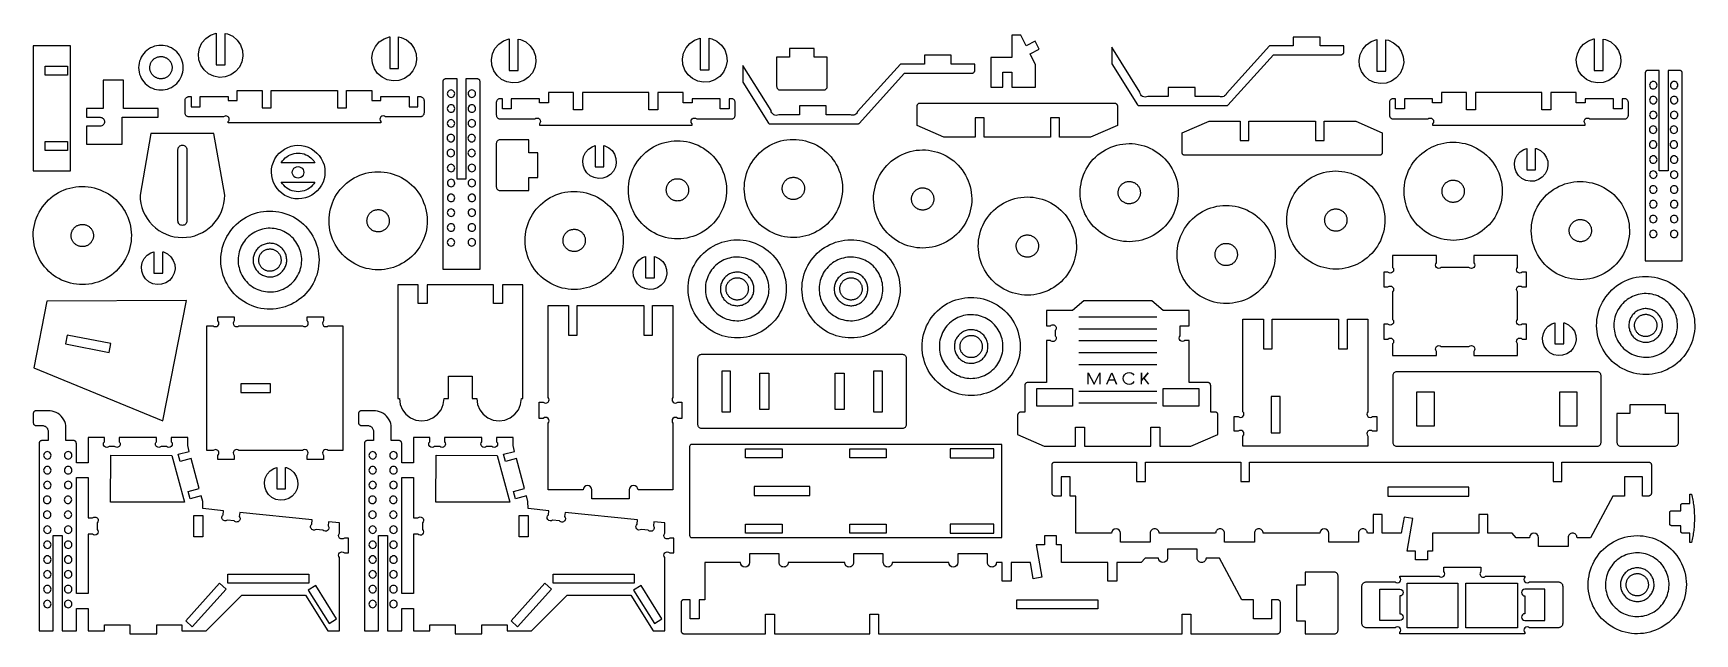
# Model space of a CAD drawing. Extents: x 0.7 to 47.3, y 0.7 to 17.5.
import ezdxf

# ---------------------------------------------------------------- set-up
doc = ezdxf.new("R2010")
doc.units = 0
for name, color, linetype in [('EXT', 1, 'CONTINUOUS'), ('INT', 150, 'CONTINUOUS'), ('POCKET_1_1MM', 105, 'CONTINUOUS')]:
    doc.layers.add(name, color=color, linetype=linetype)

msp = doc.modelspace()

# ---------------------------------------------------------------- linework, layer by layer
at = {"layer": 'EXT'}
for points in [[(6.388, 16.469), (6.253, 16.377), (6.1, 16.322), (5.937, 16.309), (5.776, 16.339), (5.629, 16.409), (5.505, 16.515), (5.413, 16.65), (5.358, 16.804), (5.346, 16.966), (5.375, 17.127), (5.446, 17.274), (5.552, 17.398), (5.686, 17.49), (5.84, 17.545), (5.844, 17.545), (5.844, 16.657), (6.094, 16.657), (6.094, 17.541), (6.163, 17.528), (6.31, 17.458), (6.434, 17.352), (6.527, 17.217), (6.581, 17.063), (6.594, 16.901), (6.564, 16.74), (6.494, 16.593)], [(11.25, 16.37), (11.116, 16.278), (10.962, 16.224), (10.799, 16.211), (10.639, 16.241), (10.491, 16.311), (10.367, 16.417), (10.275, 16.551), (10.221, 16.705), (10.208, 16.868), (10.237, 17.028), (10.308, 17.175), (10.414, 17.3), (10.548, 17.392), (10.702, 17.446), (10.706, 17.446), (10.706, 16.559), (10.956, 16.559), (10.956, 17.442), (11.025, 17.429), (11.172, 17.359), (11.296, 17.253), (11.389, 17.119), (11.443, 16.965), (11.456, 16.802), (11.426, 16.642), (11.356, 16.495)], [(14.596, 16.311), (14.462, 16.219), (14.308, 16.165), (14.146, 16.152), (13.985, 16.182), (13.838, 16.252), (13.714, 16.358), (13.621, 16.492), (13.567, 16.646), (13.554, 16.809), (13.584, 16.969), (13.654, 17.116), (13.76, 17.24), (13.895, 17.333), (14.048, 17.387), (14.053, 17.387), (14.053, 16.5), (14.303, 16.5), (14.303, 17.383), (14.372, 17.37), (14.519, 17.3), (14.643, 17.194), (14.735, 17.06), (14.79, 16.906), (14.802, 16.743), (14.773, 16.583), (14.702, 16.435)], [(19.951, 16.331), (19.816, 16.239), (19.663, 16.184), (19.5, 16.172), (19.339, 16.201), (19.192, 16.272), (19.068, 16.377), (18.976, 16.512), (18.921, 16.666), (18.909, 16.828), (18.938, 16.989), (19.009, 17.136), (19.115, 17.26), (19.249, 17.353), (19.403, 17.407), (19.407, 17.407), (19.407, 16.519), (19.657, 16.519), (19.657, 17.403), (19.726, 17.39), (19.873, 17.32), (19.997, 17.214), (20.09, 17.079), (20.144, 16.926), (20.157, 16.763), (20.127, 16.602), (20.057, 16.455)], [(27.549, 16.034), (27.883, 16.034), (27.883, 16.45), (28.133, 16.45), (28.133, 16.034), (28.799, 16.034), (28.799, 16.655), (28.644, 16.966), (28.905, 17.097), (28.793, 17.32), (28.532, 17.19), (28.383, 17.488), (28.133, 17.488), (28.133, 16.867), (27.549, 16.867)], [(38.907, 16.292), (38.773, 16.199), (38.619, 16.145), (38.457, 16.132), (38.296, 16.162), (38.149, 16.232), (38.025, 16.338), (37.932, 16.473), (37.878, 16.626), (37.865, 16.789), (37.895, 16.949), (37.965, 17.097), (38.071, 17.221), (38.206, 17.313), (38.359, 17.368), (38.364, 17.368), (38.364, 16.48), (38.614, 16.48), (38.614, 17.363), (38.683, 17.351), (38.83, 17.28), (38.954, 17.174), (39.046, 17.04), (39.101, 16.886), (39.113, 16.723), (39.084, 16.563), (39.013, 16.416)], [(44.99, 16.311), (44.856, 16.219), (44.702, 16.165), (44.539, 16.152), (44.379, 16.182), (44.232, 16.252), (44.108, 16.358), (44.015, 16.492), (43.961, 16.646), (43.948, 16.809), (43.978, 16.969), (44.048, 17.116), (44.154, 17.24), (44.288, 17.333), (44.442, 17.387), (44.447, 17.387), (44.447, 16.5), (44.697, 16.5), (44.697, 17.383), (44.765, 17.37), (44.912, 17.3), (45.037, 17.194), (45.129, 17.06), (45.183, 16.906), (45.196, 16.743), (45.166, 16.583), (45.096, 16.435)], [(0.719, 17.191), (0.719, 13.691), (1.76, 13.691), (1.76, 17.191)], [(45.928, 16.498), (45.918, 16.494), (45.909, 16.488), (45.901, 16.48), (45.893, 16.472), (45.887, 16.463), (45.883, 16.453), (45.879, 16.443), (45.877, 16.432), (45.876, 16.422), (45.876, 11.172), (46.918, 11.172), (46.918, 16.422), (46.917, 16.432), (46.915, 16.443), (46.912, 16.453), (46.907, 16.463), (46.901, 16.472), (46.893, 16.48), (46.885, 16.488), (46.876, 16.494), (46.866, 16.498), (46.856, 16.502), (46.845, 16.504), (46.835, 16.505), (46.522, 16.505), (46.522, 13.692), (46.272, 13.692), (46.272, 16.505), (45.96, 16.505), (45.949, 16.504), (45.938, 16.502)], [(12.247, 16.262), (12.237, 16.257), (12.228, 16.251), (12.22, 16.244), (12.212, 16.236), (12.206, 16.227), (12.201, 16.217), (12.198, 16.207), (12.196, 16.196), (12.195, 16.185), (12.195, 10.935), (13.237, 10.935), (13.237, 16.185), (13.236, 16.196), (13.234, 16.207), (13.23, 16.217), (13.226, 16.227), (13.22, 16.236), (13.212, 16.244), (13.204, 16.251), (13.195, 16.257), (13.185, 16.262), (13.175, 16.266), (13.164, 16.268), (13.153, 16.269), (12.841, 16.269), (12.841, 13.456), (12.591, 13.456), (12.591, 16.269), (12.278, 16.269), (12.268, 16.268), (12.257, 16.266)], [(25.483, 14.96), (25.483, 15.505), (25.483, 15.516), (25.485, 15.527), (25.489, 15.537), (25.494, 15.547), (25.5, 15.556), (25.507, 15.564), (25.515, 15.571), (25.524, 15.577), (25.534, 15.582), (25.544, 15.586), (25.555, 15.588), (25.566, 15.589), (31.009, 15.589), (31.02, 15.588), (31.03, 15.586), (31.041, 15.582), (31.05, 15.577), (31.059, 15.571), (31.068, 15.564), (31.075, 15.556), (31.081, 15.547), (31.086, 15.537), (31.089, 15.527), (31.091, 15.516), (31.092, 15.505), (31.092, 14.96), (30.336, 14.636), (29.467, 14.636), (29.467, 15.172), (29.217, 15.172), (29.217, 14.636), (27.358, 14.636), (27.358, 15.172), (27.108, 15.172), (27.108, 14.636), (26.228, 14.636)], [(38.513, 14.753), (38.513, 14.208), (38.513, 14.197), (38.51, 14.186), (38.507, 14.176), (38.502, 14.166), (38.496, 14.157), (38.489, 14.149), (38.481, 14.141), (38.472, 14.135), (38.462, 14.131), (38.452, 14.127), (38.441, 14.125), (38.43, 14.124), (32.987, 14.124), (32.976, 14.125), (32.966, 14.127), (32.955, 14.131), (32.945, 14.135), (32.936, 14.141), (32.928, 14.149), (32.921, 14.157), (32.915, 14.166), (32.91, 14.176), (32.907, 14.186), (32.904, 14.197), (32.904, 14.208), (32.904, 14.753), (33.659, 15.077), (34.529, 15.077), (34.529, 14.541), (34.779, 14.541), (34.779, 15.077), (36.638, 15.077), (36.638, 14.541), (36.888, 14.541), (36.888, 15.077), (37.768, 15.077)], [(17.831, 12.15), (17.769, 12.211), (17.712, 12.275), (17.659, 12.343), (17.61, 12.414), (17.565, 12.488), (17.526, 12.565), (17.491, 12.644), (17.461, 12.725), (17.437, 12.808), (17.418, 12.892), (17.404, 12.978), (17.395, 13.064), (17.392, 13.15), (17.394, 13.236), (17.402, 13.322), (17.415, 13.408), (17.434, 13.492), (17.457, 13.575), (17.486, 13.657), (17.52, 13.736), (17.559, 13.813), (17.602, 13.888), (17.651, 13.959), (17.703, 14.028), (17.76, 14.093), (17.821, 14.154), (17.885, 14.212), (17.953, 14.265), (18.024, 14.314), (18.099, 14.358), (18.175, 14.398), (18.254, 14.433), (18.336, 14.462), (18.418, 14.487), (18.503, 14.506), (18.588, 14.52), (18.674, 14.529), (18.76, 14.532), (18.846, 14.529), (18.933, 14.522), (19.018, 14.509), (19.102, 14.49), (19.185, 14.467), (19.267, 14.438), (19.346, 14.404), (19.423, 14.365), (19.498, 14.321), (19.57, 14.273), (19.638, 14.221), (19.703, 14.164), (19.765, 14.103), (19.822, 14.039), (19.875, 13.971), (19.924, 13.899), (19.969, 13.825), (20.008, 13.748), (20.043, 13.669), (20.073, 13.588), (20.097, 13.505), (20.116, 13.421), (20.13, 13.336), (20.139, 13.25), (20.142, 13.164), (20.14, 13.077), (20.132, 12.991), (20.119, 12.906), (20.101, 12.822), (20.077, 12.738), (20.048, 12.657), (20.014, 12.578), (19.975, 12.5), (19.932, 12.426), (19.883, 12.354), (19.831, 12.286), (19.774, 12.221), (19.713, 12.159), (19.649, 12.102), (19.581, 12.048), (19.51, 12), (19.435, 11.955), (19.359, 11.916), (19.28, 11.881), (19.198, 11.851), (19.116, 11.827), (19.031, 11.807), (18.946, 11.793), (18.86, 11.785), (18.774, 11.782), (18.688, 11.784), (18.602, 11.792), (18.516, 11.805), (18.432, 11.823), (18.349, 11.847), (18.267, 11.876), (18.188, 11.91), (18.111, 11.949), (18.036, 11.992), (17.964, 12.04), (17.896, 12.093)], [(21.079, 12.189), (21.017, 12.25), (20.96, 12.314), (20.907, 12.382), (20.858, 12.454), (20.813, 12.528), (20.774, 12.604), (20.739, 12.684), (20.709, 12.765), (20.685, 12.848), (20.666, 12.932), (20.652, 13.017), (20.643, 13.103), (20.64, 13.189), (20.642, 13.276), (20.65, 13.362), (20.663, 13.447), (20.682, 13.531), (20.705, 13.614), (20.734, 13.696), (20.768, 13.775), (20.807, 13.853), (20.85, 13.927), (20.899, 13.999), (20.951, 14.067), (21.008, 14.132), (21.069, 14.194), (21.133, 14.251), (21.201, 14.304), (21.272, 14.353), (21.347, 14.398), (21.423, 14.437), (21.502, 14.472), (21.584, 14.502), (21.666, 14.526), (21.751, 14.545), (21.836, 14.559), (21.922, 14.568), (22.008, 14.571), (22.095, 14.569), (22.181, 14.561), (22.266, 14.548), (22.35, 14.53), (22.433, 14.506), (22.515, 14.477), (22.594, 14.443), (22.671, 14.404), (22.746, 14.361), (22.818, 14.313), (22.886, 14.26), (22.951, 14.203), (23.013, 14.142), (23.07, 14.078), (23.123, 14.01), (23.172, 13.939), (23.217, 13.865), (23.256, 13.788), (23.291, 13.709), (23.321, 13.628), (23.345, 13.545), (23.364, 13.461), (23.378, 13.375), (23.387, 13.289), (23.39, 13.203), (23.388, 13.117), (23.38, 13.031), (23.367, 12.945), (23.349, 12.861), (23.325, 12.778), (23.296, 12.696), (23.262, 12.617), (23.223, 12.54), (23.18, 12.465), (23.131, 12.394), (23.079, 12.325), (23.022, 12.26), (22.961, 12.199), (22.897, 12.141), (22.829, 12.088), (22.758, 12.039), (22.683, 11.995), (22.607, 11.955), (22.528, 11.92), (22.446, 11.891), (22.364, 11.866), (22.279, 11.847), (22.194, 11.833), (22.108, 11.824), (22.022, 11.821), (21.936, 11.823), (21.85, 11.831), (21.764, 11.844), (21.68, 11.863), (21.597, 11.886), (21.515, 11.915), (21.436, 11.949), (21.359, 11.988), (21.284, 12.032), (21.212, 12.08), (21.144, 12.132)], [(30.488, 12.071), (30.427, 12.132), (30.369, 12.196), (30.316, 12.264), (30.267, 12.335), (30.223, 12.41), (30.183, 12.486), (30.149, 12.565), (30.119, 12.647), (30.094, 12.729), (30.075, 12.814), (30.061, 12.899), (30.053, 12.985), (30.05, 13.071), (30.052, 13.158), (30.059, 13.244), (30.073, 13.329), (30.091, 13.413), (30.115, 13.496), (30.144, 13.578), (30.177, 13.657), (30.216, 13.734), (30.26, 13.809), (30.308, 13.881), (30.361, 13.949), (30.417, 14.014), (30.478, 14.076), (30.543, 14.133), (30.611, 14.186), (30.682, 14.235), (30.756, 14.28), (30.833, 14.319), (30.912, 14.354), (30.993, 14.384), (31.076, 14.408), (31.16, 14.427), (31.245, 14.441), (31.331, 14.45), (31.418, 14.453), (31.504, 14.451), (31.59, 14.443), (31.675, 14.43), (31.76, 14.412), (31.843, 14.388), (31.924, 14.359), (32.004, 14.325), (32.081, 14.286), (32.155, 14.243), (32.227, 14.194), (32.296, 14.142), (32.361, 14.085), (32.422, 14.024), (32.48, 13.96), (32.533, 13.892), (32.582, 13.821), (32.626, 13.746), (32.666, 13.67), (32.7, 13.591), (32.73, 13.509), (32.755, 13.427), (32.774, 13.342), (32.788, 13.257), (32.796, 13.171), (32.799, 13.085), (32.797, 12.999), (32.789, 12.913), (32.776, 12.827), (32.758, 12.743), (32.734, 12.66), (32.705, 12.578), (32.672, 12.499), (32.633, 12.422), (32.589, 12.347), (32.541, 12.275), (32.488, 12.207), (32.432, 12.142), (32.371, 12.08), (32.306, 12.023), (32.238, 11.97), (32.167, 11.921), (32.093, 11.876), (32.016, 11.837), (31.937, 11.802), (31.856, 11.772), (31.773, 11.748), (31.689, 11.729), (31.604, 11.715), (31.518, 11.706), (31.431, 11.703), (31.345, 11.705), (31.259, 11.713), (31.174, 11.726), (31.089, 11.745), (31.006, 11.768), (30.925, 11.797), (30.845, 11.831), (30.768, 11.87), (30.694, 11.913), (30.622, 11.962), (30.553, 12.014)], [(39.563, 12.11), (39.502, 12.171), (39.444, 12.236), (39.391, 12.304), (39.342, 12.375), (39.298, 12.449), (39.258, 12.526), (39.223, 12.605), (39.194, 12.686), (39.169, 12.769), (39.15, 12.853), (39.136, 12.938), (39.127, 13.024), (39.124, 13.111), (39.127, 13.197), (39.134, 13.283), (39.147, 13.368), (39.166, 13.453), (39.189, 13.536), (39.218, 13.617), (39.252, 13.697), (39.291, 13.774), (39.335, 13.848), (39.383, 13.92), (39.435, 13.989), (39.492, 14.054), (39.553, 14.115), (39.618, 14.172), (39.686, 14.226), (39.757, 14.275), (39.831, 14.319), (39.908, 14.359), (39.987, 14.393), (40.068, 14.423), (40.151, 14.447), (40.235, 14.467), (40.32, 14.481), (40.406, 14.489), (40.492, 14.492), (40.579, 14.49), (40.665, 14.482), (40.75, 14.469), (40.835, 14.451), (40.918, 14.427), (40.999, 14.398), (41.079, 14.364), (41.156, 14.326), (41.23, 14.282), (41.302, 14.234), (41.37, 14.181), (41.436, 14.124), (41.497, 14.064), (41.554, 13.999), (41.608, 13.931), (41.657, 13.86), (41.701, 13.786), (41.74, 13.709), (41.775, 13.63), (41.805, 13.549), (41.829, 13.466), (41.849, 13.382), (41.863, 13.297), (41.871, 13.211), (41.874, 13.124), (41.872, 13.038), (41.864, 12.952), (41.851, 12.867), (41.833, 12.782), (41.809, 12.699), (41.78, 12.618), (41.746, 12.538), (41.708, 12.461), (41.664, 12.386), (41.616, 12.315), (41.563, 12.246), (41.506, 12.181), (41.446, 12.12), (41.381, 12.062), (41.313, 12.009), (41.242, 11.96), (41.168, 11.916), (41.091, 11.876), (41.012, 11.842), (40.931, 11.812), (40.848, 11.787), (40.764, 11.768), (40.678, 11.754), (40.593, 11.746), (40.506, 11.742), (40.42, 11.745), (40.334, 11.752), (40.248, 11.765), (40.164, 11.784), (40.081, 11.808), (40, 11.836), (39.92, 11.87), (39.843, 11.909), (39.768, 11.953), (39.697, 12.001), (39.628, 12.054)], [(7.551, 13.193), (7.496, 13.274), (7.452, 13.361), (7.419, 13.454), (7.399, 13.55), (7.392, 13.648), (7.398, 13.746), (7.416, 13.842), (7.447, 13.935), (7.49, 14.024), (7.544, 14.106), (7.608, 14.18), (7.681, 14.245), (7.762, 14.3), (7.85, 14.344), (7.942, 14.377), (8.038, 14.397), (8.136, 14.404), (8.234, 14.398), (8.331, 14.38), (8.424, 14.349), (8.512, 14.306), (8.594, 14.252), (8.668, 14.188), (8.734, 14.115), (8.789, 14.034), (8.833, 13.946), (8.865, 13.854), (8.885, 13.757), (8.892, 13.66), (8.887, 13.562), (8.868, 13.465), (8.837, 13.372), (8.795, 13.284), (8.741, 13.202), (8.677, 13.128), (8.603, 13.062), (8.522, 13.007), (8.435, 12.963), (8.342, 12.931), (8.246, 12.911), (8.148, 12.904), (8.05, 12.909), (7.954, 12.928), (7.861, 12.959), (7.772, 13.001), (7.69, 13.055), (7.616, 13.119)], [(16.894, 13.591), (16.792, 13.523), (16.676, 13.483), (16.553, 13.475), (16.433, 13.498), (16.322, 13.553), (16.23, 13.633), (16.161, 13.736), (16.121, 13.852), (16.113, 13.974), (16.137, 14.095), (16.191, 14.205), (16.272, 14.298), (16.374, 14.366), (16.458, 14.395), (16.458, 13.799), (16.708, 13.799), (16.708, 14.396), (16.734, 14.391), (16.844, 14.336), (16.936, 14.256), (17.005, 14.154), (17.045, 14.037), (17.053, 13.915), (17.029, 13.794), (16.975, 13.684)], [(24.701, 11.894), (24.639, 11.955), (24.582, 12.019), (24.529, 12.087), (24.48, 12.158), (24.436, 12.232), (24.396, 12.309), (24.361, 12.388), (24.332, 12.469), (24.307, 12.552), (24.288, 12.636), (24.274, 12.722), (24.265, 12.808), (24.262, 12.894), (24.264, 12.98), (24.272, 13.066), (24.285, 13.152), (24.304, 13.236), (24.327, 13.319), (24.356, 13.401), (24.39, 13.48), (24.429, 13.557), (24.472, 13.632), (24.521, 13.703), (24.573, 13.772), (24.63, 13.837), (24.691, 13.898), (24.755, 13.956), (24.823, 14.009), (24.895, 14.058), (24.969, 14.102), (25.045, 14.142), (25.125, 14.177), (25.206, 14.206), (25.288, 14.231), (25.373, 14.25), (25.458, 14.264), (25.544, 14.273), (25.63, 14.276), (25.717, 14.274), (25.803, 14.266), (25.888, 14.253), (25.972, 14.234), (26.055, 14.211), (26.137, 14.182), (26.216, 14.148), (26.293, 14.109), (26.368, 14.065), (26.44, 14.017), (26.508, 13.965), (26.573, 13.908), (26.635, 13.847), (26.692, 13.783), (26.745, 13.715), (26.794, 13.643), (26.839, 13.569), (26.878, 13.493), (26.913, 13.413), (26.943, 13.332), (26.967, 13.249), (26.986, 13.165), (27, 13.08), (27.009, 12.994), (27.012, 12.908), (27.01, 12.821), (27.002, 12.735), (26.989, 12.65), (26.971, 12.566), (26.947, 12.483), (26.918, 12.401), (26.884, 12.322), (26.845, 12.245), (26.802, 12.17), (26.754, 12.098), (26.701, 12.03), (26.644, 11.965), (26.583, 11.903), (26.519, 11.846), (26.451, 11.793), (26.38, 11.744), (26.306, 11.699), (26.229, 11.66), (26.15, 11.625), (26.069, 11.595), (25.986, 11.571), (25.902, 11.552), (25.816, 11.538), (25.73, 11.529), (25.644, 11.526), (25.558, 11.528), (25.472, 11.536), (25.386, 11.549), (25.302, 11.567), (25.219, 11.591), (25.137, 11.62), (25.058, 11.654), (24.981, 11.693), (24.906, 11.736), (24.834, 11.784), (24.766, 11.837)], [(42.996, 13.512), (42.894, 13.444), (42.778, 13.404), (42.655, 13.396), (42.535, 13.42), (42.425, 13.474), (42.332, 13.555), (42.264, 13.657), (42.224, 13.773), (42.216, 13.896), (42.239, 14.016), (42.293, 14.127), (42.374, 14.219), (42.476, 14.288), (42.56, 14.316), (42.56, 13.72), (42.81, 13.72), (42.81, 14.317), (42.836, 14.312), (42.946, 14.258), (43.039, 14.177), (43.107, 14.075), (43.147, 13.958), (43.155, 13.836), (43.132, 13.715), (43.077, 13.605)], [(9.445, 11.284), (9.384, 11.344), (9.326, 11.409), (9.273, 11.477), (9.224, 11.548), (9.18, 11.622), (9.14, 11.699), (9.105, 11.778), (9.076, 11.859), (9.051, 11.942), (9.032, 12.026), (9.018, 12.111), (9.009, 12.197), (9.006, 12.284), (9.008, 12.37), (9.016, 12.456), (9.029, 12.542), (9.048, 12.626), (9.071, 12.709), (9.1, 12.79), (9.134, 12.87), (9.173, 12.947), (9.217, 13.022), (9.265, 13.093), (9.317, 13.162), (9.374, 13.227), (9.435, 13.288), (9.499, 13.346), (9.567, 13.399), (9.639, 13.448), (9.713, 13.492), (9.79, 13.532), (9.869, 13.567), (9.95, 13.596), (10.033, 13.621), (10.117, 13.64), (10.202, 13.654), (10.288, 13.662), (10.374, 13.666), (10.461, 13.663), (10.547, 13.656), (10.632, 13.643), (10.716, 13.624), (10.8, 13.6), (10.881, 13.572), (10.96, 13.538), (11.038, 13.499), (11.112, 13.455), (11.184, 13.407), (11.252, 13.354), (11.317, 13.298), (11.379, 13.237), (11.436, 13.172), (11.49, 13.104), (11.538, 13.033), (11.583, 12.959), (11.622, 12.882), (11.657, 12.803), (11.687, 12.722), (11.711, 12.639), (11.731, 12.555), (11.744, 12.47), (11.753, 12.384), (11.756, 12.298), (11.754, 12.211), (11.746, 12.125), (11.733, 12.04), (11.715, 11.955), (11.691, 11.872), (11.662, 11.791), (11.628, 11.711), (11.589, 11.634), (11.546, 11.56), (11.498, 11.488), (11.445, 11.419), (11.388, 11.354), (11.327, 11.293), (11.263, 11.236), (11.195, 11.182), (11.124, 11.133), (11.05, 11.089), (10.973, 11.049), (10.894, 11.015), (10.813, 10.985), (10.73, 10.961), (10.646, 10.941), (10.56, 10.927), (10.474, 10.919), (10.388, 10.916), (10.302, 10.918), (10.216, 10.926), (10.13, 10.939), (10.046, 10.957), (9.963, 10.981), (9.881, 11.01), (9.802, 11.044), (9.725, 11.082), (9.65, 11.126), (9.579, 11.174), (9.51, 11.227)], [(36.276, 11.303), (36.214, 11.364), (36.157, 11.429), (36.104, 11.497), (36.055, 11.568), (36.01, 11.642), (35.971, 11.719), (35.936, 11.798), (35.906, 11.879), (35.882, 11.962), (35.863, 12.046), (35.849, 12.131), (35.84, 12.217), (35.837, 12.303), (35.839, 12.39), (35.847, 12.476), (35.86, 12.561), (35.878, 12.646), (35.902, 12.729), (35.931, 12.81), (35.965, 12.89), (36.004, 12.967), (36.047, 13.041), (36.095, 13.113), (36.148, 13.181), (36.205, 13.247), (36.266, 13.308), (36.33, 13.365), (36.398, 13.419), (36.469, 13.468), (36.543, 13.512), (36.62, 13.552), (36.699, 13.586), (36.78, 13.616), (36.863, 13.64), (36.947, 13.66), (37.033, 13.674), (37.119, 13.682), (37.205, 13.685), (37.291, 13.683), (37.377, 13.675), (37.463, 13.662), (37.547, 13.644), (37.63, 13.62), (37.712, 13.591), (37.791, 13.557), (37.868, 13.519), (37.943, 13.475), (38.015, 13.427), (38.083, 13.374), (38.148, 13.317), (38.21, 13.257), (38.267, 13.192), (38.32, 13.124), (38.369, 13.053), (38.413, 12.979), (38.453, 12.902), (38.488, 12.823), (38.517, 12.742), (38.542, 12.659), (38.561, 12.575), (38.575, 12.489), (38.584, 12.404), (38.587, 12.317), (38.585, 12.231), (38.577, 12.145), (38.564, 12.059), (38.545, 11.975), (38.522, 11.892), (38.493, 11.811), (38.459, 11.731), (38.42, 11.654), (38.377, 11.579), (38.328, 11.508), (38.276, 11.439), (38.219, 11.374), (38.158, 11.313), (38.094, 11.255), (38.026, 11.202), (37.954, 11.153), (37.88, 11.109), (37.804, 11.069), (37.724, 11.034), (37.643, 11.005), (37.561, 10.98), (37.476, 10.961), (37.391, 10.947), (37.305, 10.938), (37.219, 10.935), (37.132, 10.938), (37.046, 10.945), (36.961, 10.958), (36.877, 10.977), (36.794, 11.001), (36.712, 11.029), (36.633, 11.063), (36.556, 11.102), (36.481, 11.146), (36.409, 11.194), (36.341, 11.246)], [(1.158, 10.87), (1.096, 10.931), (1.039, 10.995), (0.985, 11.063), (0.937, 11.135), (0.892, 11.209), (0.853, 11.286), (0.818, 11.365), (0.788, 11.446), (0.764, 11.529), (0.744, 11.613), (0.731, 11.698), (0.722, 11.784), (0.719, 11.87), (0.721, 11.957), (0.729, 12.043), (0.742, 12.128), (0.76, 12.213), (0.784, 12.296), (0.813, 12.377), (0.847, 12.456), (0.886, 12.534), (0.929, 12.608), (0.977, 12.68), (1.03, 12.748), (1.087, 12.813), (1.148, 12.875), (1.212, 12.932), (1.28, 12.986), (1.351, 13.034), (1.425, 13.079), (1.502, 13.118), (1.581, 13.153), (1.662, 13.183), (1.745, 13.207), (1.829, 13.227), (1.915, 13.241), (2.001, 13.249), (2.087, 13.252), (2.173, 13.25), (2.259, 13.242), (2.345, 13.229), (2.429, 13.211), (2.512, 13.187), (2.594, 13.158), (2.673, 13.124), (2.75, 13.085), (2.825, 13.042), (2.896, 12.994), (2.965, 12.941), (3.03, 12.884), (3.091, 12.824), (3.149, 12.759), (3.202, 12.691), (3.251, 12.62), (3.295, 12.546), (3.335, 12.469), (3.37, 12.39), (3.399, 12.309), (3.424, 12.226), (3.443, 12.142), (3.457, 12.056), (3.466, 11.97), (3.469, 11.884), (3.466, 11.798), (3.459, 11.712), (3.446, 11.626), (3.427, 11.542), (3.404, 11.459), (3.375, 11.377), (3.341, 11.298), (3.302, 11.221), (3.258, 11.146), (3.21, 11.075), (3.158, 11.006), (3.101, 10.941), (3.04, 10.88), (2.976, 10.822), (2.908, 10.769), (2.836, 10.72), (2.762, 10.676), (2.685, 10.636), (2.606, 10.601), (2.525, 10.572), (2.442, 10.547), (2.358, 10.528), (2.273, 10.514), (2.187, 10.505), (2.101, 10.502), (2.014, 10.505), (1.928, 10.512), (1.843, 10.525), (1.759, 10.544), (1.675, 10.567), (1.594, 10.596), (1.515, 10.63), (1.437, 10.669), (1.363, 10.713), (1.291, 10.761), (1.223, 10.813)], [(14.937, 10.732), (14.876, 10.793), (14.818, 10.858), (14.765, 10.926), (14.716, 10.997), (14.672, 11.071), (14.632, 11.148), (14.597, 11.227), (14.568, 11.308), (14.543, 11.391), (14.524, 11.475), (14.51, 11.56), (14.501, 11.646), (14.498, 11.733), (14.501, 11.819), (14.508, 11.905), (14.521, 11.99), (14.54, 12.075), (14.563, 12.158), (14.592, 12.239), (14.626, 12.319), (14.665, 12.396), (14.709, 12.47), (14.757, 12.542), (14.809, 12.611), (14.866, 12.676), (14.927, 12.737), (14.992, 12.795), (15.06, 12.848), (15.131, 12.897), (15.205, 12.941), (15.282, 12.981), (15.361, 13.015), (15.442, 13.045), (15.525, 13.07), (15.609, 13.089), (15.694, 13.103), (15.78, 13.111), (15.866, 13.114), (15.953, 13.112), (16.039, 13.104), (16.124, 13.091), (16.209, 13.073), (16.292, 13.049), (16.373, 13.02), (16.453, 12.987), (16.53, 12.948), (16.604, 12.904), (16.676, 12.856), (16.744, 12.803), (16.81, 12.746), (16.871, 12.686), (16.928, 12.621), (16.982, 12.553), (17.031, 12.482), (17.075, 12.408), (17.115, 12.331), (17.149, 12.252), (17.179, 12.171), (17.203, 12.088), (17.223, 12.004), (17.237, 11.919), (17.245, 11.833), (17.248, 11.746), (17.246, 11.66), (17.238, 11.574), (17.225, 11.489), (17.207, 11.404), (17.183, 11.321), (17.154, 11.24), (17.12, 11.16), (17.082, 11.083), (17.038, 11.009), (16.99, 10.937), (16.937, 10.868), (16.88, 10.803), (16.82, 10.742), (16.755, 10.684), (16.687, 10.631), (16.616, 10.582), (16.542, 10.538), (16.465, 10.498), (16.386, 10.464), (16.305, 10.434), (16.222, 10.409), (16.138, 10.39), (16.052, 10.376), (15.967, 10.368), (15.88, 10.364), (15.794, 10.367), (15.708, 10.374), (15.622, 10.388), (15.538, 10.406), (15.455, 10.43), (15.374, 10.458), (15.294, 10.492), (15.217, 10.531), (15.142, 10.575), (15.071, 10.623), (15.002, 10.676)], [(43.126, 11.008), (43.065, 11.069), (43.007, 11.133), (42.954, 11.201), (42.905, 11.272), (42.861, 11.347), (42.821, 11.423), (42.786, 11.502), (42.757, 11.584), (42.732, 11.666), (42.713, 11.751), (42.699, 11.836), (42.69, 11.922), (42.687, 12.008), (42.69, 12.095), (42.697, 12.181), (42.71, 12.266), (42.729, 12.35), (42.752, 12.433), (42.781, 12.515), (42.815, 12.594), (42.854, 12.671), (42.898, 12.746), (42.946, 12.818), (42.998, 12.886), (43.055, 12.951), (43.116, 13.013), (43.181, 13.07), (43.249, 13.123), (43.32, 13.172), (43.394, 13.217), (43.471, 13.256), (43.55, 13.291), (43.631, 13.321), (43.714, 13.345), (43.798, 13.364), (43.883, 13.378), (43.969, 13.387), (44.055, 13.39), (44.142, 13.388), (44.228, 13.38), (44.313, 13.367), (44.398, 13.349), (44.481, 13.325), (44.562, 13.296), (44.642, 13.262), (44.719, 13.223), (44.793, 13.18), (44.865, 13.131), (44.933, 13.079), (44.999, 13.022), (45.06, 12.961), (45.117, 12.897), (45.171, 12.829), (45.22, 12.758), (45.264, 12.683), (45.303, 12.607), (45.338, 12.528), (45.368, 12.446), (45.392, 12.364), (45.412, 12.279), (45.426, 12.194), (45.434, 12.108), (45.437, 12.022), (45.435, 11.936), (45.427, 11.85), (45.414, 11.764), (45.396, 11.68), (45.372, 11.597), (45.343, 11.515), (45.309, 11.436), (45.271, 11.359), (45.227, 11.284), (45.179, 11.212), (45.126, 11.144), (45.069, 11.079), (45.009, 11.017), (44.944, 10.96), (44.876, 10.907), (44.805, 10.858), (44.731, 10.813), (44.654, 10.774), (44.575, 10.739), (44.494, 10.709), (44.411, 10.685), (44.327, 10.666), (44.241, 10.652), (44.155, 10.643), (44.069, 10.64), (43.983, 10.642), (43.897, 10.65), (43.811, 10.663), (43.727, 10.682), (43.644, 10.705), (43.563, 10.734), (43.483, 10.768), (43.406, 10.807), (43.331, 10.85), (43.26, 10.899), (43.191, 10.951)], [(27.634, 10.575), (27.573, 10.636), (27.515, 10.7), (27.462, 10.768), (27.413, 10.839), (27.369, 10.914), (27.329, 10.99), (27.294, 11.069), (27.265, 11.151), (27.24, 11.233), (27.221, 11.318), (27.207, 11.403), (27.198, 11.489), (27.195, 11.575), (27.197, 11.661), (27.205, 11.747), (27.218, 11.833), (27.237, 11.917), (27.26, 12), (27.289, 12.082), (27.323, 12.161), (27.362, 12.238), (27.406, 12.313), (27.454, 12.385), (27.506, 12.453), (27.563, 12.518), (27.624, 12.58), (27.688, 12.637), (27.756, 12.69), (27.828, 12.739), (27.902, 12.784), (27.978, 12.823), (28.058, 12.858), (28.139, 12.888), (28.222, 12.912), (28.306, 12.931), (28.391, 12.945), (28.477, 12.954), (28.563, 12.957), (28.65, 12.955), (28.736, 12.947), (28.821, 12.934), (28.905, 12.915), (28.989, 12.892), (29.07, 12.863), (29.149, 12.829), (29.227, 12.79), (29.301, 12.747), (29.373, 12.698), (29.441, 12.646), (29.506, 12.589), (29.568, 12.528), (29.625, 12.464), (29.679, 12.396), (29.727, 12.325), (29.772, 12.25), (29.811, 12.174), (29.846, 12.095), (29.876, 12.013), (29.9, 11.931), (29.92, 11.846), (29.933, 11.761), (29.942, 11.675), (29.945, 11.589), (29.943, 11.503), (29.935, 11.416), (29.922, 11.331), (29.904, 11.247), (29.88, 11.164), (29.851, 11.082), (29.817, 11.003), (29.778, 10.926), (29.735, 10.851), (29.687, 10.779), (29.634, 10.711), (29.577, 10.646), (29.516, 10.584), (29.452, 10.527), (29.384, 10.474), (29.313, 10.425), (29.239, 10.38), (29.162, 10.341), (29.083, 10.306), (29.002, 10.276), (28.919, 10.252), (28.835, 10.233), (28.749, 10.219), (28.663, 10.21), (28.577, 10.207), (28.491, 10.209), (28.405, 10.217), (28.319, 10.23), (28.235, 10.248), (28.152, 10.272), (28.07, 10.301), (27.991, 10.335), (27.914, 10.374), (27.839, 10.417), (27.768, 10.466), (27.699, 10.518)], [(33.205, 10.339), (33.143, 10.399), (33.086, 10.464), (33.033, 10.532), (32.984, 10.603), (32.939, 10.677), (32.9, 10.754), (32.865, 10.833), (32.835, 10.914), (32.811, 10.997), (32.792, 11.081), (32.778, 11.167), (32.769, 11.253), (32.766, 11.339), (32.768, 11.425), (32.776, 11.511), (32.789, 11.597), (32.808, 11.681), (32.831, 11.764), (32.86, 11.846), (32.894, 11.925), (32.933, 12.002), (32.976, 12.077), (33.025, 12.148), (33.077, 12.217), (33.134, 12.282), (33.195, 12.343), (33.259, 12.401), (33.327, 12.454), (33.398, 12.503), (33.473, 12.547), (33.549, 12.587), (33.628, 12.622), (33.71, 12.651), (33.792, 12.676), (33.877, 12.695), (33.962, 12.709), (34.048, 12.718), (34.134, 12.721), (34.22, 12.718), (34.307, 12.711), (34.392, 12.698), (34.476, 12.679), (34.559, 12.656), (34.641, 12.627), (34.72, 12.593), (34.797, 12.554), (34.872, 12.51), (34.944, 12.462), (35.012, 12.41), (35.077, 12.353), (35.139, 12.292), (35.196, 12.228), (35.249, 12.16), (35.298, 12.088), (35.343, 12.014), (35.382, 11.937), (35.417, 11.858), (35.447, 11.777), (35.471, 11.694), (35.49, 11.61), (35.504, 11.525), (35.513, 11.439), (35.516, 11.353), (35.514, 11.266), (35.506, 11.18), (35.493, 11.095), (35.475, 11.01), (35.451, 10.927), (35.422, 10.846), (35.388, 10.767), (35.349, 10.689), (35.306, 10.615), (35.257, 10.543), (35.205, 10.475), (35.148, 10.41), (35.087, 10.348), (35.023, 10.291), (34.955, 10.237), (34.884, 10.189), (34.809, 10.144), (34.733, 10.105), (34.654, 10.07), (34.572, 10.04), (34.49, 10.016), (34.405, 9.996), (34.32, 9.982), (34.234, 9.974), (34.148, 9.971), (34.062, 9.973), (33.976, 9.981), (33.89, 9.994), (33.806, 10.012), (33.723, 10.036), (33.641, 10.065), (33.562, 10.099), (33.485, 10.138), (33.41, 10.181), (33.338, 10.229), (33.27, 10.282)], [(6.413, 10.181), (6.352, 10.242), (6.295, 10.307), (6.241, 10.375), (6.192, 10.446), (6.148, 10.52), (6.109, 10.597), (6.074, 10.676), (6.044, 10.757), (6.02, 10.84), (6, 10.924), (5.986, 11.009), (5.978, 11.095), (5.975, 11.181), (5.977, 11.268), (5.985, 11.354), (5.998, 11.439), (6.016, 11.524), (6.04, 11.607), (6.069, 11.688), (6.103, 11.767), (6.141, 11.845), (6.185, 11.919), (6.233, 11.991), (6.286, 12.059), (6.343, 12.124), (6.403, 12.186), (6.468, 12.243), (6.536, 12.297), (6.607, 12.346), (6.681, 12.39), (6.758, 12.429), (6.837, 12.464), (6.918, 12.494), (7.001, 12.518), (7.085, 12.538), (7.171, 12.552), (7.256, 12.56), (7.343, 12.563), (7.429, 12.561), (7.515, 12.553), (7.601, 12.54), (7.685, 12.522), (7.768, 12.498), (7.849, 12.469), (7.929, 12.435), (8.006, 12.396), (8.081, 12.353), (8.152, 12.305), (8.221, 12.252), (8.286, 12.195), (8.347, 12.135), (8.405, 12.07), (8.458, 12.002), (8.507, 11.931), (8.551, 11.857), (8.591, 11.78), (8.626, 11.701), (8.655, 11.62), (8.68, 11.537), (8.699, 11.453), (8.713, 11.367), (8.722, 11.281), (8.725, 11.195), (8.722, 11.109), (8.715, 11.023), (8.702, 10.937), (8.683, 10.853), (8.66, 10.77), (8.631, 10.689), (8.597, 10.609), (8.558, 10.532), (8.514, 10.457), (8.466, 10.386), (8.414, 10.317), (8.357, 10.252), (8.296, 10.191), (8.231, 10.133), (8.163, 10.08), (8.092, 10.031), (8.018, 9.987), (7.941, 9.947), (7.862, 9.912), (7.781, 9.883), (7.698, 9.858), (7.614, 9.839), (7.529, 9.825), (7.443, 9.816), (7.357, 9.813), (7.27, 9.816), (7.184, 9.823), (7.099, 9.836), (7.014, 9.855), (6.931, 9.878), (6.85, 9.907), (6.77, 9.941), (6.693, 9.98), (6.619, 10.024), (6.547, 10.072), (6.479, 10.124)], [(19.504, 9.374), (19.443, 9.435), (19.385, 9.499), (19.332, 9.567), (19.283, 9.639), (19.239, 9.713), (19.199, 9.79), (19.164, 9.869), (19.135, 9.95), (19.11, 10.033), (19.091, 10.117), (19.077, 10.202), (19.068, 10.288), (19.065, 10.374), (19.068, 10.461), (19.075, 10.547), (19.088, 10.632), (19.107, 10.716), (19.13, 10.8), (19.159, 10.881), (19.193, 10.96), (19.232, 11.038), (19.276, 11.112), (19.324, 11.184), (19.376, 11.252), (19.433, 11.317), (19.494, 11.379), (19.558, 11.436), (19.626, 11.49), (19.698, 11.538), (19.772, 11.583), (19.849, 11.622), (19.928, 11.657), (20.009, 11.687), (20.092, 11.711), (20.176, 11.731), (20.261, 11.744), (20.347, 11.753), (20.433, 11.756), (20.52, 11.754), (20.606, 11.746), (20.691, 11.733), (20.776, 11.715), (20.859, 11.691), (20.94, 11.662), (21.019, 11.628), (21.097, 11.589), (21.171, 11.546), (21.243, 11.498), (21.311, 11.445), (21.376, 11.388), (21.438, 11.327), (21.495, 11.263), (21.549, 11.195), (21.597, 11.124), (21.642, 11.05), (21.681, 10.973), (21.716, 10.894), (21.746, 10.813), (21.77, 10.73), (21.79, 10.646), (21.804, 10.56), (21.812, 10.474), (21.815, 10.388), (21.813, 10.302), (21.805, 10.216), (21.792, 10.13), (21.774, 10.046), (21.75, 9.963), (21.721, 9.881), (21.687, 9.802), (21.648, 9.725), (21.605, 9.65), (21.557, 9.579), (21.504, 9.51), (21.447, 9.445), (21.387, 9.384), (21.322, 9.326), (21.254, 9.273), (21.183, 9.224), (21.109, 9.18), (21.032, 9.14), (20.953, 9.105), (20.872, 9.076), (20.789, 9.051), (20.705, 9.032), (20.619, 9.018), (20.533, 9.009), (20.447, 9.006), (20.361, 9.008), (20.275, 9.016), (20.189, 9.029), (20.105, 9.048), (20.022, 9.071), (19.94, 9.1), (19.861, 9.134), (19.784, 9.173), (19.709, 9.217), (19.638, 9.265), (19.569, 9.317)], [(22.693, 9.374), (22.632, 9.435), (22.574, 9.499), (22.521, 9.567), (22.472, 9.639), (22.428, 9.713), (22.388, 9.79), (22.353, 9.869), (22.324, 9.95), (22.299, 10.033), (22.28, 10.117), (22.266, 10.202), (22.257, 10.288), (22.254, 10.374), (22.257, 10.461), (22.264, 10.547), (22.277, 10.632), (22.296, 10.716), (22.319, 10.8), (22.348, 10.881), (22.382, 10.96), (22.421, 11.038), (22.465, 11.112), (22.513, 11.184), (22.565, 11.252), (22.622, 11.317), (22.683, 11.379), (22.747, 11.436), (22.815, 11.49), (22.887, 11.538), (22.961, 11.583), (23.038, 11.622), (23.117, 11.657), (23.198, 11.687), (23.281, 11.711), (23.365, 11.731), (23.45, 11.744), (23.536, 11.753), (23.622, 11.756), (23.709, 11.754), (23.795, 11.746), (23.88, 11.733), (23.964, 11.715), (24.048, 11.691), (24.129, 11.662), (24.208, 11.628), (24.286, 11.589), (24.36, 11.546), (24.432, 11.498), (24.5, 11.445), (24.565, 11.388), (24.627, 11.327), (24.684, 11.263), (24.738, 11.195), (24.786, 11.124), (24.831, 11.05), (24.87, 10.973), (24.905, 10.894), (24.935, 10.813), (24.959, 10.73), (24.979, 10.646), (24.992, 10.56), (25.001, 10.474), (25.004, 10.388), (25.002, 10.302), (24.994, 10.216), (24.981, 10.13), (24.963, 10.046), (24.939, 9.963), (24.91, 9.881), (24.876, 9.802), (24.837, 9.725), (24.794, 9.65), (24.746, 9.579), (24.693, 9.51), (24.636, 9.445), (24.575, 9.384), (24.511, 9.326), (24.443, 9.273), (24.372, 9.224), (24.298, 9.18), (24.221, 9.14), (24.142, 9.105), (24.061, 9.076), (23.978, 9.051), (23.894, 9.032), (23.808, 9.018), (23.722, 9.009), (23.636, 9.006), (23.55, 9.008), (23.464, 9.016), (23.378, 9.029), (23.294, 9.048), (23.211, 9.071), (23.129, 9.1), (23.05, 9.134), (22.973, 9.173), (22.898, 9.217), (22.827, 9.265), (22.758, 9.317)], [(4.532, 10.619), (4.43, 10.55), (4.314, 10.51), (4.191, 10.502), (4.07, 10.526), (3.96, 10.58), (3.867, 10.661), (3.799, 10.763), (3.759, 10.879), (3.751, 11.002), (3.775, 11.123), (3.829, 11.233), (3.91, 11.326), (4.012, 11.394), (4.095, 11.423), (4.095, 10.826), (4.345, 10.826), (4.345, 11.423), (4.371, 11.418), (4.482, 11.364), (4.574, 11.283), (4.643, 11.181), (4.682, 11.065), (4.691, 10.942), (4.667, 10.822), (4.613, 10.711)], [(18.311, 10.482), (18.209, 10.413), (18.093, 10.373), (17.97, 10.365), (17.85, 10.389), (17.739, 10.443), (17.647, 10.524), (17.578, 10.626), (17.539, 10.742), (17.53, 10.865), (17.554, 10.986), (17.608, 11.096), (17.689, 11.188), (17.791, 11.257), (17.875, 11.285), (17.875, 10.689), (18.125, 10.689), (18.125, 11.286), (18.151, 11.281), (18.261, 11.227), (18.354, 11.146), (18.422, 11.044), (18.462, 10.928), (18.47, 10.805), (18.446, 10.684), (18.392, 10.574)], [(44.957, 8.351), (44.895, 8.411), (44.838, 8.476), (44.785, 8.544), (44.736, 8.615), (44.691, 8.689), (44.652, 8.766), (44.617, 8.845), (44.587, 8.926), (44.563, 9.009), (44.544, 9.093), (44.53, 9.178), (44.521, 9.264), (44.518, 9.351), (44.52, 9.437), (44.528, 9.523), (44.541, 9.608), (44.56, 9.693), (44.583, 9.776), (44.612, 9.857), (44.646, 9.937), (44.685, 10.014), (44.728, 10.089), (44.777, 10.16), (44.829, 10.229), (44.886, 10.294), (44.947, 10.355), (45.011, 10.413), (45.079, 10.466), (45.15, 10.515), (45.225, 10.559), (45.301, 10.599), (45.38, 10.633), (45.462, 10.663), (45.544, 10.688), (45.629, 10.707), (45.714, 10.721), (45.8, 10.729), (45.886, 10.733), (45.972, 10.73), (46.058, 10.723), (46.144, 10.709), (46.228, 10.691), (46.311, 10.667), (46.393, 10.639), (46.472, 10.605), (46.549, 10.566), (46.624, 10.522), (46.696, 10.474), (46.764, 10.421), (46.829, 10.365), (46.891, 10.304), (46.948, 10.239), (47.001, 10.171), (47.05, 10.1), (47.095, 10.026), (47.134, 9.949), (47.169, 9.87), (47.199, 9.789), (47.223, 9.706), (47.242, 9.622), (47.256, 9.537), (47.265, 9.451), (47.268, 9.364), (47.266, 9.278), (47.258, 9.192), (47.245, 9.107), (47.226, 9.022), (47.203, 8.939), (47.174, 8.858), (47.14, 8.778), (47.101, 8.701), (47.058, 8.627), (47.009, 8.555), (46.957, 8.486), (46.9, 8.421), (46.839, 8.36), (46.775, 8.303), (46.707, 8.249), (46.636, 8.2), (46.561, 8.156), (46.485, 8.116), (46.406, 8.082), (46.324, 8.052), (46.242, 8.027), (46.157, 8.008), (46.072, 7.994), (45.986, 7.986), (45.9, 7.983), (45.814, 7.985), (45.727, 7.993), (45.642, 8.006), (45.558, 8.024), (45.475, 8.048), (45.393, 8.077), (45.314, 8.111), (45.237, 8.149), (45.162, 8.193), (45.09, 8.241), (45.022, 8.294)], [(14.435, 10.492), (13.865, 10.492), (13.865, 9.971), (13.615, 9.971), (13.615, 10.492), (11.756, 10.492), (11.756, 9.971), (11.506, 9.971), (11.506, 10.492), (10.935, 10.492), (10.935, 7.309), (10.977, 7.309), (10.998, 7.147), (11.061, 6.997), (11.16, 6.867), (11.289, 6.768), (11.44, 6.706), (11.602, 6.684), (11.764, 6.706), (11.914, 6.768), (12.044, 6.867), (12.143, 6.997), (12.206, 7.147), (12.227, 7.309), (12.352, 7.309), (12.352, 7.934), (13.019, 7.934), (13.019, 7.309), (13.144, 7.309), (13.165, 7.147), (13.227, 6.997), (13.327, 6.867), (13.456, 6.768), (13.607, 6.706), (13.769, 6.684), (13.93, 6.706), (14.081, 6.768), (14.211, 6.867), (14.31, 6.997), (14.372, 7.147), (14.394, 7.309), (14.435, 7.309)], [(0.734, 8.173), (4.349, 6.686), (5.009, 10.053), (1.101, 10.042)], [(26.059, 7.76), (25.998, 7.821), (25.94, 7.885), (25.887, 7.953), (25.838, 8.024), (25.794, 8.099), (25.754, 8.175), (25.719, 8.254), (25.69, 8.336), (25.665, 8.418), (25.646, 8.503), (25.632, 8.588), (25.624, 8.674), (25.62, 8.76), (25.623, 8.846), (25.63, 8.933), (25.643, 9.018), (25.662, 9.102), (25.686, 9.185), (25.714, 9.267), (25.748, 9.346), (25.787, 9.423), (25.831, 9.498), (25.879, 9.57), (25.932, 9.638), (25.988, 9.703), (26.049, 9.765), (26.114, 9.822), (26.182, 9.875), (26.253, 9.924), (26.327, 9.969), (26.404, 10.008), (26.483, 10.043), (26.564, 10.073), (26.647, 10.097), (26.731, 10.116), (26.816, 10.13), (26.902, 10.139), (26.988, 10.142), (27.075, 10.14), (27.161, 10.132), (27.246, 10.119), (27.331, 10.101), (27.414, 10.077), (27.495, 10.048), (27.575, 10.014), (27.652, 9.975), (27.726, 9.932), (27.798, 9.883), (27.867, 9.831), (27.932, 9.774), (27.993, 9.713), (28.05, 9.649), (28.104, 9.581), (28.153, 9.51), (28.197, 9.435), (28.237, 9.359), (28.271, 9.28), (28.301, 9.198), (28.325, 9.116), (28.345, 9.031), (28.359, 8.946), (28.367, 8.86), (28.37, 8.774), (28.368, 8.688), (28.36, 8.602), (28.347, 8.516), (28.329, 8.432), (28.305, 8.349), (28.276, 8.267), (28.242, 8.188), (28.204, 8.111), (28.16, 8.036), (28.112, 7.964), (28.059, 7.896), (28.002, 7.831), (27.942, 7.769), (27.877, 7.712), (27.809, 7.659), (27.738, 7.61), (27.664, 7.565), (27.587, 7.526), (27.508, 7.491), (27.427, 7.461), (27.344, 7.437), (27.26, 7.418), (27.175, 7.404), (27.089, 7.395), (27.002, 7.392), (26.916, 7.394), (26.83, 7.402), (26.744, 7.415), (26.66, 7.434), (26.577, 7.457), (26.496, 7.486), (26.416, 7.52), (26.339, 7.559), (26.264, 7.602), (26.193, 7.651), (26.124, 7.703)], [(43.784, 8.63), (43.682, 8.562), (43.565, 8.522), (43.443, 8.514), (43.322, 8.538), (43.212, 8.592), (43.119, 8.673), (43.051, 8.775), (43.011, 8.891), (43.003, 9.014), (43.027, 9.134), (43.081, 9.245), (43.162, 9.337), (43.264, 9.406), (43.347, 9.434), (43.347, 8.838), (43.597, 8.838), (43.597, 9.435), (43.623, 9.43), (43.734, 9.376), (43.826, 9.295), (43.895, 9.193), (43.934, 9.077), (43.943, 8.954), (43.919, 8.833), (43.865, 8.723)], [(7.977, 4.575), (7.875, 4.507), (7.758, 4.467), (7.636, 4.459), (7.515, 4.483), (7.405, 4.537), (7.312, 4.618), (7.244, 4.72), (7.204, 4.836), (7.196, 4.959), (7.22, 5.079), (7.274, 5.19), (7.355, 5.282), (7.457, 5.351), (7.54, 5.379), (7.54, 4.783), (7.79, 4.783), (7.79, 5.38), (7.816, 5.375), (7.927, 5.321), (8.019, 5.24), (8.088, 5.138), (8.127, 5.021), (8.136, 4.899), (8.112, 4.778), (8.058, 4.668)], [(46.565, 4.111), (46.565, 4.116), (46.566, 4.122), (46.568, 4.127), (46.569, 4.131), (46.571, 4.136), (46.574, 4.14), (46.577, 4.144), (46.58, 4.148), (46.584, 4.151), (46.588, 4.154), (46.592, 4.157), (46.597, 4.159), (46.602, 4.161), (46.607, 4.162), (46.612, 4.163), (46.617, 4.163), (46.878, 4.163), (46.878, 4.319), (46.878, 4.325), (46.879, 4.33), (46.88, 4.335), (46.882, 4.34), (46.884, 4.344), (46.887, 4.349), (46.89, 4.353), (46.893, 4.356), (46.897, 4.36), (46.901, 4.363), (46.905, 4.365), (46.91, 4.367), (46.914, 4.369), (46.919, 4.37), (46.924, 4.371), (46.93, 4.372), (47.128, 4.372), (47.128, 4.632), (47.18, 4.632), (47.189, 4.59), (47.198, 4.548), (47.206, 4.506), (47.214, 4.464), (47.221, 4.422), (47.227, 4.38), (47.233, 4.337), (47.238, 4.295), (47.243, 4.253), (47.247, 4.21), (47.25, 4.168), (47.253, 4.125), (47.255, 4.083), (47.257, 4.04), (47.258, 3.997), (47.258, 3.955), (47.258, 3.912), (47.257, 3.87), (47.255, 3.827), (47.253, 3.785), (47.25, 3.742), (47.247, 3.7), (47.243, 3.657), (47.238, 3.615), (47.233, 3.572), (47.227, 3.53), (47.221, 3.488), (47.214, 3.446), (47.206, 3.404), (47.198, 3.362), (47.189, 3.32), (47.18, 3.278), (47.128, 3.278), (47.128, 3.538), (46.93, 3.538), (46.924, 3.538), (46.919, 3.539), (46.914, 3.541), (46.91, 3.542), (46.905, 3.545), (46.901, 3.547), (46.897, 3.55), (46.893, 3.553), (46.89, 3.557), (46.887, 3.561), (46.884, 3.565), (46.882, 3.57), (46.88, 3.575), (46.879, 3.58), (46.878, 3.585), (46.878, 3.59), (46.878, 3.747), (46.617, 3.747), (46.612, 3.747), (46.607, 3.748), (46.602, 3.749), (46.597, 3.751), (46.592, 3.753), (46.588, 3.755), (46.584, 3.758), (46.58, 3.762), (46.577, 3.766), (46.574, 3.77), (46.571, 3.774), (46.569, 3.778), (46.568, 3.783), (46.566, 3.788), (46.565, 3.793), (46.565, 3.799)], [(44.721, 1.087), (44.659, 1.148), (44.602, 1.212), (44.548, 1.28), (44.5, 1.351), (44.455, 1.425), (44.416, 1.502), (44.381, 1.581), (44.351, 1.662), (44.327, 1.745), (44.307, 1.829), (44.293, 1.915), (44.285, 2.001), (44.282, 2.087), (44.284, 2.173), (44.292, 2.259), (44.305, 2.345), (44.323, 2.429), (44.347, 2.512), (44.376, 2.594), (44.41, 2.673), (44.449, 2.75), (44.492, 2.825), (44.54, 2.896), (44.593, 2.965), (44.65, 3.03), (44.711, 3.091), (44.775, 3.149), (44.843, 3.202), (44.914, 3.251), (44.988, 3.295), (45.065, 3.335), (45.144, 3.37), (45.225, 3.399), (45.308, 3.424), (45.392, 3.443), (45.478, 3.457), (45.564, 3.466), (45.65, 3.469), (45.736, 3.466), (45.822, 3.459), (45.908, 3.446), (45.992, 3.427), (46.075, 3.404), (46.157, 3.375), (46.236, 3.341), (46.313, 3.302), (46.388, 3.258), (46.459, 3.21), (46.528, 3.158), (46.593, 3.101), (46.654, 3.04), (46.712, 2.976), (46.765, 2.908), (46.814, 2.836), (46.858, 2.762), (46.898, 2.685), (46.933, 2.606), (46.962, 2.525), (46.987, 2.442), (47.006, 2.358), (47.02, 2.273), (47.029, 2.187), (47.032, 2.101), (47.029, 2.014), (47.022, 1.928), (47.009, 1.843), (46.99, 1.759), (46.967, 1.675), (46.938, 1.594), (46.904, 1.515), (46.865, 1.437), (46.821, 1.363), (46.773, 1.291), (46.721, 1.223), (46.664, 1.158), (46.603, 1.096), (46.539, 1.039), (46.471, 0.985), (46.399, 0.937), (46.325, 0.892), (46.248, 0.853), (46.169, 0.818), (46.088, 0.788), (46.005, 0.764), (45.921, 0.744), (45.836, 0.731), (45.75, 0.722), (45.664, 0.719), (45.577, 0.721), (45.491, 0.729), (45.406, 0.742), (45.322, 0.76), (45.238, 0.784), (45.157, 0.813), (45.078, 0.847), (45, 0.886), (44.926, 0.929), (44.854, 0.977), (44.786, 1.03)]]:
    msp.add_lwpolyline(points, close=True, dxfattribs=at)
for points in [[(31.654, 15.534, 0.258593), (31.676, 15.522), (34.17, 15.522, 0.211979), (34.189, 15.53), (35.463, 16.939), (37.352, 16.939), (37.363, 16.939), (37.374, 16.941), (37.384, 16.945), (37.394, 16.95), (37.403, 16.956), (37.411, 16.963), (37.418, 16.971), (37.424, 16.98), (37.429, 16.99), (37.432, 17), (37.435, 17.011), (37.435, 17.022), (37.435, 17.189), (36.769, 17.189), (36.769, 17.439), (36.019, 17.439), (36.019, 17.189), (35.352, 17.189), (34.15, 15.86, -0.443906), (33.952, 15.772), (33.269, 15.772), (33.269, 16.022), (32.519, 16.022), (32.519, 15.772), (31.941, 15.772, -0.554248), (31.725, 15.892), (30.935, 17.155), (30.935, 16.684)], [(4.297, 17.205, 0.414214), (3.672, 16.58, 0.414214), (4.297, 15.955, 0.414214), (4.922, 16.58, 0.414214)], [(21.319, 15.022, 0.258593), (21.341, 15.01), (23.835, 15.01, 0.211979), (23.855, 15.019), (25.128, 16.427), (27.017, 16.427), (27.028, 16.427), (27.039, 16.43), (27.049, 16.433), (27.059, 16.438), (27.068, 16.444), (27.076, 16.451), (27.083, 16.459), (27.089, 16.468), (27.094, 16.478), (27.098, 16.489), (27.1, 16.499), (27.101, 16.51), (27.101, 16.677), (26.434, 16.677), (26.434, 16.927), (25.684, 16.927), (25.684, 16.677), (25.017, 16.677), (23.815, 15.348, -0.443906), (23.618, 15.26), (22.934, 15.26), (22.934, 15.51), (22.184, 15.51), (22.184, 15.26), (21.607, 15.26, -0.554248), (21.39, 15.38), (20.601, 16.643), (20.601, 16.172)], [(21.91, 17.116), (21.91, 16.872), (21.546, 16.872), (21.546, 16.059, 0.414214), (21.65, 15.955), (22.861, 15.955, 0.414214), (22.965, 16.059), (22.965, 16.872), (22.6, 16.872), (22.6, 17.116)], [(3.249, 16.227), (2.68, 16.227), (2.68, 15.439), (2.215, 15.439), (2.215, 15.189), (2.59, 15.189, -0.414214), (2.715, 15.064, -0.414214), (2.59, 14.939), (2.215, 14.939), (2.215, 14.439), (3.215, 14.439), (3.215, 15.189), (4.215, 15.189), (4.215, 15.439), (3.25, 15.439)], [(11.568, 15.202), (10.587, 15.201, 1), (10.455, 15.068), (10.455, 15.03), (6.183, 15.03), (6.183, 15.068, 1), (6.051, 15.201), (5.09, 15.201), (5.075, 15.201), (5.06, 15.204), (5.045, 15.208), (5.031, 15.215), (5.018, 15.223), (5.007, 15.233), (4.996, 15.244), (4.988, 15.257), (4.981, 15.27), (4.975, 15.284), (4.972, 15.299), (4.971, 15.314), (4.971, 15.656), (4.972, 15.671), (4.975, 15.686), (4.979, 15.7), (4.986, 15.713), (4.994, 15.725), (5.004, 15.737), (5.015, 15.747), (5.028, 15.755), (5.041, 15.761), (5.055, 15.766), (5.07, 15.769), (5.085, 15.77), (5.142, 15.77), (5.142, 15.485), (5.392, 15.485), (5.392, 15.77), (6.183, 15.77), (6.183, 15.656), (6.433, 15.656), (6.433, 15.941), (7.137, 15.941), (7.137, 15.457), (7.386, 15.457), (7.386, 15.941), (9.246, 15.941), (9.246, 15.457), (9.496, 15.457), (9.496, 15.941), (10.205, 15.941), (10.205, 15.656), (10.455, 15.656), (10.455, 15.77), (11.247, 15.77), (11.247, 15.485), (11.497, 15.485), (11.497, 15.77), (11.554, 15.77), (11.568, 15.769), (11.583, 15.766), (11.597, 15.761), (11.61, 15.755), (11.623, 15.747), (11.634, 15.737), (11.644, 15.725), (11.652, 15.713), (11.659, 15.7), (11.664, 15.686), (11.666, 15.671), (11.667, 15.656), (11.667, 15.314), (11.666, 15.3), (11.664, 15.285), (11.659, 15.271), (11.652, 15.258), (11.644, 15.245), (11.634, 15.234), (11.623, 15.224), (11.61, 15.216), (11.597, 15.209), (11.583, 15.204)], [(13.81, 15.142), (14.771, 15.142, -1), (14.904, 15.009), (14.904, 14.971), (19.175, 14.971), (19.175, 15.009, -1), (19.308, 15.142), (20.289, 15.143), (20.303, 15.145), (20.318, 15.15), (20.331, 15.157), (20.343, 15.165), (20.355, 15.175), (20.364, 15.186), (20.373, 15.198), (20.379, 15.212), (20.384, 15.226), (20.387, 15.241), (20.388, 15.255), (20.388, 15.597), (20.387, 15.612), (20.384, 15.627), (20.379, 15.641), (20.373, 15.654), (20.364, 15.666), (20.355, 15.678), (20.343, 15.687), (20.331, 15.696), (20.318, 15.702), (20.303, 15.707), (20.289, 15.71), (20.274, 15.711), (20.217, 15.711), (20.217, 15.426), (19.967, 15.426), (19.967, 15.711), (19.175, 15.711), (19.175, 15.597), (18.925, 15.597), (18.925, 15.882), (18.216, 15.882), (18.216, 15.398), (17.966, 15.398), (17.966, 15.882), (16.106, 15.882), (16.106, 15.398), (15.858, 15.398), (15.858, 15.882), (15.154, 15.882), (15.154, 15.597), (14.904, 15.597), (14.904, 15.711), (14.112, 15.711), (14.112, 15.426), (13.862, 15.426), (13.862, 15.711), (13.805, 15.711), (13.79, 15.71), (13.776, 15.707), (13.761, 15.702), (13.748, 15.696), (13.736, 15.687), (13.725, 15.678), (13.715, 15.666), (13.706, 15.654), (13.7, 15.641), (13.695, 15.627), (13.692, 15.612), (13.691, 15.597), (13.691, 15.255), (13.693, 15.24), (13.696, 15.225), (13.701, 15.211), (13.708, 15.198), (13.717, 15.185), (13.727, 15.174), (13.739, 15.164), (13.752, 15.156), (13.766, 15.149), (13.78, 15.145), (13.795, 15.142)], [(44.195, 14.971), (44.195, 15.009, -1), (44.328, 15.142), (45.309, 15.143), (45.323, 15.145), (45.337, 15.15), (45.351, 15.157), (45.363, 15.165), (45.374, 15.175), (45.384, 15.186), (45.392, 15.198), (45.399, 15.212), (45.404, 15.226), (45.407, 15.241), (45.408, 15.255), (45.408, 15.597), (45.407, 15.612), (45.404, 15.627), (45.399, 15.641), (45.392, 15.654), (45.384, 15.666), (45.374, 15.678), (45.363, 15.687), (45.351, 15.696), (45.337, 15.702), (45.323, 15.707), (45.309, 15.71), (45.294, 15.711), (45.237, 15.711), (45.237, 15.426), (44.987, 15.426), (44.987, 15.711), (44.195, 15.711), (44.195, 15.597), (43.945, 15.597), (43.945, 15.882), (43.236, 15.882), (43.236, 15.398), (42.986, 15.398), (42.986, 15.882), (41.126, 15.882), (41.126, 15.398), (40.877, 15.398), (40.877, 15.882), (40.173, 15.882), (40.173, 15.597), (39.923, 15.597), (39.923, 15.711), (39.132, 15.711), (39.132, 15.426), (38.882, 15.426), (38.882, 15.711), (38.825, 15.711), (38.81, 15.71), (38.795, 15.707), (38.781, 15.702), (38.768, 15.696), (38.755, 15.687), (38.744, 15.678), (38.734, 15.666), (38.726, 15.654), (38.72, 15.641), (38.715, 15.627), (38.712, 15.612), (38.711, 15.597), (38.711, 15.255), (38.712, 15.24), (38.716, 15.225), (38.721, 15.211), (38.728, 15.198), (38.737, 15.185), (38.747, 15.174), (38.759, 15.164), (38.771, 15.156), (38.785, 15.149), (38.8, 15.145), (38.815, 15.142), (38.83, 15.142), (39.791, 15.142, -1), (39.923, 15.009), (39.923, 14.971)], [(6.086, 13.009), (5.782, 14.732), (4.015, 14.732), (3.711, 13.009), (3.711, 13.009, 0.414214), (4.899, 11.821, 0.414214), (6.086, 13.009)], [(14.853, 14.195), (14.608, 14.195), (14.608, 14.559), (13.795, 14.559, 0.414214), (13.691, 14.455), (13.691, 13.244, 0.414214), (13.795, 13.14), (14.608, 13.14), (14.608, 13.505), (14.853, 13.505)], [(38.803, 11.314), (38.803, 10.984, -1), (38.671, 10.852), (38.553, 10.852), (38.553, 10.435), (38.671, 10.435, -1), (38.803, 10.302), (38.803, 9.526, -1), (38.671, 9.393), (38.553, 9.393), (38.553, 8.977), (38.671, 8.977, -1), (38.803, 8.844), (38.803, 8.514), (40.033, 8.514), (40.033, 8.631, -1), (40.165, 8.764), (40.942, 8.764, -1), (41.074, 8.631), (41.074, 8.514), (42.303, 8.514), (42.303, 8.844, -1), (42.436, 8.977), (42.553, 8.977), (42.553, 9.393), (42.436, 9.393, -1), (42.303, 9.526), (42.303, 10.302, -1), (42.436, 10.435), (42.553, 10.435), (42.553, 10.852), (42.436, 10.852, -1), (42.303, 10.984), (42.303, 11.314), (41.074, 11.314), (41.074, 11.112, -1), (40.942, 10.979), (40.165, 10.979, -1), (40.033, 11.112), (40.033, 11.314)], [(18.642, 9.915), (18.642, 7.343, 1), (18.775, 7.211), (18.892, 7.211), (18.892, 6.754), (18.775, 6.754, 1), (18.642, 6.621), (18.642, 4.748), (17.662, 4.748, 1), (17.412, 4.748), (17.412, 4.498), (16.372, 4.498), (16.372, 4.748, 1), (16.122, 4.748), (15.142, 4.748), (15.142, 6.621, 1), (15.009, 6.754), (14.892, 6.754), (14.892, 7.211), (15.009, 7.211, 1), (15.142, 7.343), (15.142, 9.915), (15.712, 9.915), (15.712, 9.082), (15.962, 9.082), (15.962, 9.915), (17.822, 9.915), (17.822, 9.082), (18.072, 9.082), (18.072, 9.915)], [(33.102, 9.777), (32.372, 9.777), (32.055, 10.048), (30.15, 10.048), (29.832, 9.777), (29.102, 9.777), (29.102, 9.351), (29.22, 9.351, -1), (29.352, 9.219), (29.352, 9.067, -1), (29.22, 8.935), (29.102, 8.935), (29.102, 7.76), (28.582, 7.76), (28.571, 7.76), (28.561, 7.758), (28.55, 7.754), (28.541, 7.749), (28.532, 7.743), (28.523, 7.736), (28.516, 7.728), (28.51, 7.719), (28.505, 7.709), (28.502, 7.699), (28.5, 7.688), (28.499, 7.677), (28.499, 6.927), (28.381, 6.927), (28.37, 6.926), (28.359, 6.924), (28.349, 6.921), (28.339, 6.916), (28.33, 6.91), (28.322, 6.903), (28.315, 6.895), (28.309, 6.885), (28.304, 6.876), (28.3, 6.865), (28.298, 6.855), (28.297, 6.844), (28.297, 6.298), (29.043, 5.975), (29.922, 5.975), (29.922, 6.51), (30.172, 6.51), (30.172, 5.975), (32.032, 5.975), (32.032, 6.51), (32.282, 6.51), (32.282, 5.975), (33.151, 5.975), (33.907, 6.298), (33.907, 6.844), (33.908, 6.855), (33.907, 6.866), (33.904, 6.878), (33.9, 6.888), (33.894, 6.898), (33.886, 6.906), (33.878, 6.914), (33.868, 6.92), (33.857, 6.924), (33.846, 6.927), (33.835, 6.928), (33.824, 6.927), (33.706, 6.927), (33.706, 7.677), (33.705, 7.688), (33.703, 7.699), (33.699, 7.709), (33.694, 7.719), (33.688, 7.728), (33.681, 7.736), (33.673, 7.743), (33.664, 7.749), (33.654, 7.754), (33.644, 7.758), (33.633, 7.76), (33.622, 7.76), (33.102, 7.76), (33.102, 8.935), (32.985, 8.935, -1), (32.852, 9.067), (32.852, 9.351), (33.102, 9.351)], [(5.581, 9.351), (5.761, 9.351, 1), (5.894, 9.483), (5.894, 9.601), (6.351, 9.601), (6.351, 9.483, 1), (6.483, 9.351), (8.261, 9.351, 1), (8.394, 9.483), (8.394, 9.601), (8.851, 9.601), (8.851, 9.483, 1), (8.983, 9.351), (9.394, 9.351), (9.394, 5.851), (8.983, 5.851, 1), (8.851, 5.718), (8.851, 5.601), (8.394, 5.601), (8.394, 5.718, 1), (8.261, 5.851), (6.483, 5.851, 1), (6.351, 5.718), (6.351, 5.601), (5.894, 5.601), (5.894, 5.718, 1), (5.761, 5.851), (5.581, 5.851)], [(34.61, 5.975), (34.61, 6.259, 1), (34.478, 6.391), (34.36, 6.391), (34.36, 6.808), (34.478, 6.808, 1), (34.61, 6.941), (34.61, 9.533), (35.181, 9.533), (35.181, 8.699), (35.431, 8.699), (35.431, 9.533), (37.29, 9.533), (37.29, 8.699), (37.54, 8.699), (37.54, 9.533), (38.11, 9.533), (38.11, 6.941, 1), (38.243, 6.808), (38.36, 6.808), (38.36, 6.391), (38.243, 6.391, 1), (38.11, 6.259), (38.11, 5.975)], [(25.174, 8.446), (25.174, 6.571, -0.414214), (25.07, 6.467), (19.445, 6.467, -0.414214), (19.341, 6.571), (19.341, 8.446, -0.414214), (19.445, 8.55), (25.07, 8.55, -0.414214)], [(44.538, 8.058), (38.913, 8.058, 0.414214), (38.809, 7.954), (38.809, 6.079, 0.414214), (38.913, 5.975), (44.538, 5.975, 0.414214), (44.643, 6.079), (44.643, 7.954, 0.414214)], [(45.089, 6.891), (45.089, 6.079, 0.414214), (45.193, 5.975), (46.709, 5.975, 0.414214), (46.814, 6.079), (46.814, 6.891), (46.449, 6.891), (46.449, 7.136), (45.453, 7.136), (45.453, 6.891)], [(2.255, 6.219), (2.26, 5.51), (1.927, 5.51), (1.927, 6.052), (1.926, 6.063), (1.924, 6.074), (1.921, 6.084), (1.916, 6.094), (1.91, 6.103), (1.903, 6.111), (1.894, 6.118), (1.885, 6.124), (1.876, 6.129), (1.865, 6.133), (1.855, 6.135), (1.844, 6.135), (1.635, 6.135), (1.635, 6.552), (1.621, 6.609), (1.601, 6.664), (1.574, 6.717), (1.542, 6.766), (1.504, 6.811), (1.461, 6.851), (1.414, 6.886), (1.363, 6.915), (1.308, 6.938), (1.252, 6.955), (1.194, 6.965), (1.135, 6.969), (0.802, 6.969), (0.791, 6.968), (0.781, 6.966), (0.77, 6.962), (0.76, 6.958), (0.751, 6.952), (0.743, 6.944), (0.736, 6.936), (0.73, 6.927), (0.725, 6.917), (0.722, 6.907), (0.719, 6.896), (0.719, 6.885), (0.719, 6.635), (0.719, 6.625), (0.722, 6.614), (0.725, 6.604), (0.73, 6.594), (0.736, 6.585), (0.743, 6.576), (0.751, 6.569), (0.76, 6.563), (0.77, 6.558), (0.781, 6.555), (0.791, 6.553), (0.802, 6.552), (0.976, 6.552), (0.997, 6.551), (1.017, 6.547), (1.037, 6.54), (1.056, 6.531), (1.073, 6.519), (1.089, 6.505), (1.102, 6.49), (1.114, 6.472), (1.123, 6.454), (1.13, 6.434), (1.134, 6.413), (1.135, 6.392), (1.135, 6.135), (0.969, 6.135), (0.958, 6.135), (0.947, 6.133), (0.937, 6.129), (0.927, 6.124), (0.918, 6.118), (0.91, 6.111), (0.903, 6.103), (0.897, 6.094), (0.892, 6.084), (0.888, 6.074), (0.886, 6.063), (0.885, 6.052), (0.885, 0.802), (1.281, 0.802), (1.281, 3.469), (1.531, 3.469), (1.531, 0.802), (1.927, 0.802), (1.927, 1.427), (2.26, 1.427), (2.26, 0.802), (2.719, 0.802), (2.719, 0.969), (3.427, 0.969), (3.427, 0.719), (4.177, 0.719), (4.177, 0.969), (4.885, 0.969), (4.885, 0.802), (5.561, 0.802), (6.561, 1.802), (8.344, 1.802), (8.969, 0.802), (9.302, 0.802), (9.302, 2.852, -1), (9.435, 2.985), (9.552, 2.985), (9.552, 3.402), (9.435, 3.402, -1), (9.302, 3.534), (9.302, 3.827), (8.991, 3.859), (8.979, 3.743, -1), (8.833, 3.624), (8.642, 3.644, -1), (8.524, 3.79), (8.537, 3.907), (6.504, 4.118), (6.492, 4.002, -1), (6.347, 3.884), (6.156, 3.903, -1), (6.038, 4.049), (6.05, 4.166), (5.469, 4.226), (5.466, 4.423), (5.423, 4.584), (5.112, 4.501), (5.058, 4.703), (5.369, 4.786), (5.146, 5.627), (4.834, 5.544), (4.781, 5.747), (5.092, 5.83), (5.049, 5.99), (5.049, 6.219), (4.587, 6.219), (4.587, 6.101, -1), (4.454, 5.969), (4.303, 5.969, -1), (4.17, 6.101), (4.17, 6.219), (3.128, 6.219), (3.128, 6.101, -1), (2.996, 5.969), (2.844, 5.969, -1), (2.712, 6.101), (2.712, 6.219)], [(11.369, 6.219), (11.375, 5.51), (11.041, 5.51), (11.041, 6.052), (11.041, 6.063), (11.038, 6.074), (11.035, 6.084), (11.03, 6.094), (11.024, 6.103), (11.017, 6.111), (11.009, 6.118), (11, 6.124), (10.99, 6.129), (10.979, 6.133), (10.969, 6.135), (10.958, 6.135), (10.75, 6.135), (10.75, 6.552), (10.736, 6.609), (10.715, 6.664), (10.689, 6.717), (10.656, 6.766), (10.618, 6.811), (10.575, 6.851), (10.528, 6.886), (10.477, 6.915), (10.423, 6.938), (10.366, 6.955), (10.308, 6.965), (10.25, 6.969), (9.916, 6.969), (9.905, 6.968), (9.895, 6.966), (9.884, 6.962), (9.875, 6.958), (9.866, 6.952), (9.857, 6.944), (9.85, 6.936), (9.844, 6.927), (9.839, 6.917), (9.836, 6.907), (9.834, 6.896), (9.833, 6.885), (9.833, 6.635), (9.834, 6.625), (9.836, 6.614), (9.839, 6.604), (9.844, 6.594), (9.85, 6.585), (9.857, 6.576), (9.866, 6.569), (9.875, 6.563), (9.884, 6.558), (9.895, 6.555), (9.905, 6.553), (9.916, 6.552), (10.09, 6.552), (10.111, 6.551), (10.131, 6.547), (10.151, 6.54), (10.17, 6.531), (10.187, 6.519), (10.203, 6.505), (10.217, 6.49), (10.228, 6.472), (10.237, 6.454), (10.244, 6.434), (10.248, 6.413), (10.25, 6.392), (10.25, 6.135), (10.083, 6.135), (10.072, 6.135), (10.061, 6.133), (10.051, 6.129), (10.041, 6.124), (10.032, 6.118), (10.024, 6.111), (10.017, 6.103), (10.011, 6.094), (10.006, 6.084), (10.002, 6.074), (10, 6.063), (10, 6.052), (10, 0.802), (10.395, 0.802), (10.395, 3.469), (10.645, 3.469), (10.645, 0.802), (11.041, 0.802), (11.041, 1.427), (11.375, 1.427), (11.375, 0.802), (11.833, 0.802), (11.833, 0.969), (12.541, 0.969), (12.541, 0.719), (13.291, 0.719), (13.291, 0.969), (14, 0.969), (14, 0.802), (14.675, 0.802), (15.675, 1.802), (17.458, 1.802), (18.083, 0.802), (18.416, 0.802), (18.416, 2.852, -1), (18.549, 2.985), (18.666, 2.985), (18.666, 3.402), (18.549, 3.402, -1), (18.416, 3.534), (18.416, 3.827), (18.105, 3.859), (18.093, 3.743, -1), (17.947, 3.624), (17.757, 3.644, -1), (17.639, 3.79), (17.651, 3.907), (15.619, 4.118), (15.607, 4.002, -1), (15.461, 3.884), (15.27, 3.903, -1), (15.152, 4.049), (15.164, 4.166), (14.583, 4.226), (14.58, 4.423), (14.537, 4.584), (14.226, 4.501), (14.172, 4.703), (14.484, 4.786), (14.26, 5.627), (13.949, 5.544), (13.895, 5.747), (14.206, 5.83), (14.163, 5.99), (14.163, 6.219), (13.701, 6.219), (13.701, 6.101, -1), (13.568, 5.969), (13.417, 5.969, -1), (13.284, 6.101), (13.284, 6.219), (12.243, 6.219), (12.243, 6.101, -1), (12.11, 5.969), (11.959, 5.969, -1), (11.826, 6.101), (11.826, 6.219)], [(27.854, 6.025), (19.167, 6.025, 0.414214), (19.105, 5.963), (19.105, 3.478, 0.414214), (19.167, 3.416), (27.854, 3.416)], [(34.798, 5.53), (43.198, 5.53), (43.298, 5.53), (43.298, 4.983), (43.548, 4.983), (43.548, 5.53), (45.97, 5.53), (45.981, 5.529), (45.992, 5.527), (46.002, 5.524), (46.012, 5.519), (46.021, 5.513), (46.029, 5.506), (46.036, 5.498), (46.043, 5.488), (46.047, 5.479), (46.051, 5.468), (46.053, 5.458), (46.054, 5.447), (46.054, 4.661), (46.053, 4.65), (46.051, 4.639), (46.047, 4.629), (46.043, 4.619), (46.036, 4.61), (46.029, 4.602), (46.021, 4.595), (46.012, 4.589), (46.002, 4.584), (45.992, 4.58), (45.981, 4.578), (45.97, 4.578), (45.804, 4.578), (45.804, 5.114), (45.304, 5.114), (45.304, 4.578), (44.97, 4.578), (44.345, 3.411), (43.97, 3.411, 0.414214), (43.845, 3.536, 0.414214), (43.72, 3.411), (43.72, 3.161), (42.887, 3.161), (42.887, 3.411, 1), (42.637, 3.411), (42.262, 3.411), (42.151, 3.536), (41.47, 3.536), (41.47, 4.057), (41.22, 4.057), (41.22, 3.536), (39.924, 3.536), (39.924, 3.036), (39.778, 3.036), (39.778, 2.786), (39.444, 2.786), (39.444, 3.036), (39.212, 3.036), (39.374, 3.947), (39.128, 3.99), (39.047, 3.536), (38.512, 3.536), (38.512, 4.057), (38.262, 4.057), (38.262, 3.536), (38.095, 3.536, 0.414214), (37.97, 3.661, 0.414214), (37.845, 3.536), (37.845, 3.286), (37.012, 3.286), (37.012, 3.536, 1), (36.762, 3.536), (35.179, 3.536, 0.414214), (35.054, 3.661, 0.414214), (34.929, 3.536), (34.929, 3.286), (34.095, 3.286), (34.095, 3.536, 0.414214), (33.97, 3.661, 0.414214), (33.845, 3.536), (32.262, 3.536, 0.414214), (32.137, 3.661, 0.414214), (32.012, 3.536), (32.012, 3.286), (31.179, 3.286), (31.179, 3.536, 1), (30.929, 3.536), (29.929, 3.536), (29.929, 4.576), (29.765, 4.576), (29.765, 5.112), (29.515, 5.112), (29.515, 4.576), (29.345, 4.576), (29.335, 4.577), (29.324, 4.579), (29.314, 4.582), (29.304, 4.587), (29.295, 4.593), (29.286, 4.6), (29.279, 4.609), (29.273, 4.618), (29.268, 4.627), (29.265, 4.638), (29.263, 4.648), (29.262, 4.659), (29.262, 5.447), (29.263, 5.458), (29.265, 5.468), (29.268, 5.479), (29.273, 5.488), (29.279, 5.498), (29.286, 5.506), (29.295, 5.513), (29.304, 5.519), (29.314, 5.524), (29.324, 5.527), (29.335, 5.529), (29.345, 5.53), (31.631, 5.53), (31.631, 4.983), (31.881, 4.983), (31.881, 5.53), (34.548, 5.53), (34.548, 4.983), (34.798, 4.983)], [(24.404, 0.719), (32.804, 0.719), (32.904, 0.719), (32.904, 1.266), (33.154, 1.266), (33.154, 0.719), (35.577, 0.719), (35.588, 0.719), (35.598, 0.722), (35.609, 0.725), (35.618, 0.73), (35.627, 0.736), (35.636, 0.743), (35.643, 0.751), (35.649, 0.76), (35.654, 0.77), (35.657, 0.781), (35.659, 0.791), (35.66, 0.802), (35.66, 1.588), (35.659, 1.599), (35.657, 1.609), (35.654, 1.62), (35.649, 1.63), (35.643, 1.639), (35.636, 1.647), (35.627, 1.654), (35.618, 1.66), (35.609, 1.665), (35.598, 1.668), (35.588, 1.671), (35.577, 1.671), (35.41, 1.671), (35.41, 1.135), (34.91, 1.135), (34.91, 1.671), (34.577, 1.671), (33.952, 2.838), (33.577, 2.838, -0.414214), (33.452, 2.713, -0.414214), (33.327, 2.838), (33.327, 3.088), (32.493, 3.088), (32.493, 2.838, -1), (32.243, 2.838), (31.868, 2.838), (31.757, 2.713), (31.077, 2.713), (31.077, 2.192), (30.827, 2.192), (30.827, 2.713), (29.53, 2.713), (29.53, 3.213), (29.384, 3.213), (29.384, 3.463), (29.051, 3.463), (29.051, 3.213), (28.819, 3.213), (28.98, 2.302), (28.734, 2.258), (28.654, 2.713), (28.118, 2.713), (28.118, 2.192), (27.868, 2.192), (27.868, 2.713), (27.702, 2.713, -0.414214), (27.577, 2.588, -0.414214), (27.452, 2.713), (27.452, 2.963), (26.618, 2.963), (26.618, 2.713, -1), (26.368, 2.713), (24.785, 2.713, -0.414214), (24.66, 2.588, -0.414214), (24.535, 2.713), (24.535, 2.963), (23.702, 2.963), (23.702, 2.713, -0.414214), (23.577, 2.588, -0.414214), (23.452, 2.713), (21.868, 2.713, -0.414214), (21.743, 2.588, -0.414214), (21.618, 2.713), (21.618, 2.963), (20.785, 2.963), (20.785, 2.713, -1), (20.535, 2.713), (19.535, 2.713), (19.535, 1.673), (19.371, 1.673), (19.371, 1.136), (19.121, 1.136), (19.121, 1.673), (18.952, 1.673), (18.941, 1.672), (18.93, 1.67), (18.92, 1.667), (18.91, 1.662), (18.901, 1.656), (18.893, 1.649), (18.886, 1.64), (18.88, 1.631), (18.875, 1.621), (18.871, 1.611), (18.869, 1.6), (18.868, 1.59), (18.868, 0.802), (18.869, 0.791), (18.871, 0.781), (18.875, 0.77), (18.88, 0.76), (18.886, 0.751), (18.893, 0.743), (18.901, 0.736), (18.91, 0.73), (18.92, 0.725), (18.93, 0.722), (18.941, 0.719), (18.952, 0.719), (21.237, 0.719), (21.237, 1.266), (21.487, 1.266), (21.487, 0.719), (24.154, 0.719), (24.154, 1.266), (24.404, 1.266)], [(36.357, 0.719), (37.17, 0.719, 0.414214), (37.274, 0.823), (37.274, 2.339, 0.414214), (37.17, 2.443), (36.357, 2.443), (36.357, 2.079), (36.112, 2.079), (36.112, 1.083), (36.357, 1.083)], [(43.519, 0.911), (43.506, 0.902), (43.491, 0.895), (43.476, 0.89), (43.459, 0.886), (43.443, 0.885), (42.638, 0.885, 1), (42.506, 0.753), (42.506, 0.719), (39.006, 0.719), (39.006, 0.753, 1), (38.873, 0.885), (38.068, 0.885), (38.052, 0.886), (38.036, 0.89), (38.02, 0.895), (38.006, 0.902), (37.992, 0.911), (37.98, 0.922), (37.969, 0.934), (37.96, 0.948), (37.953, 0.963), (37.947, 0.978), (37.944, 0.994), (37.943, 1.01), (37.943, 2.049), (37.944, 2.065), (37.947, 2.081), (37.953, 2.096), (37.96, 2.111), (37.969, 2.125), (37.98, 2.137), (37.992, 2.148), (38.006, 2.157), (38.02, 2.164), (38.036, 2.169), (38.052, 2.173), (38.068, 2.174), (38.873, 2.174, 1), (39.006, 2.306), (39.006, 2.33), (40.103, 2.33, 1), (40.235, 2.462), (40.235, 2.582), (41.276, 2.582), (41.276, 2.462, 1), (41.408, 2.33), (42.506, 2.33), (42.506, 2.306, 1), (42.638, 2.174), (43.443, 2.174), (43.459, 2.173), (43.476, 2.169), (43.491, 2.164), (43.506, 2.157), (43.519, 2.148), (43.532, 2.137), (43.542, 2.125), (43.551, 2.111), (43.559, 2.096), (43.564, 2.081), (43.567, 2.065), (43.568, 2.049), (43.568, 1.01), (43.567, 0.994), (43.564, 0.978), (43.559, 0.963), (43.551, 0.948), (43.542, 0.934), (43.532, 0.922)]]:
    msp.add_lwpolyline(points, format="xyb", close=True, dxfattribs=at)
at = {"layer": 'INT'}
for points in [[(4.053, 16.385), (4.041, 16.401), (4.03, 16.417), (4.02, 16.434), (4.012, 16.452), (4.004, 16.47), (3.998, 16.488), (3.993, 16.507), (3.989, 16.527), (3.986, 16.546), (3.985, 16.566), (3.984, 16.585), (3.985, 16.605), (3.988, 16.624), (3.991, 16.644), (3.996, 16.663), (4.001, 16.682), (4.008, 16.7), (4.016, 16.718), (4.026, 16.735), (4.036, 16.752), (4.047, 16.768), (4.059, 16.783), (4.073, 16.798), (4.087, 16.811), (4.102, 16.824), (4.118, 16.836), (4.134, 16.847), (4.151, 16.856), (4.169, 16.865), (4.187, 16.872), (4.205, 16.879), (4.224, 16.884), (4.244, 16.888), (4.263, 16.891), (4.283, 16.892), (4.302, 16.892), (4.322, 16.891), (4.341, 16.889), (4.361, 16.886), (4.38, 16.881), (4.398, 16.875), (4.417, 16.868), (4.435, 16.86), (4.452, 16.851), (4.469, 16.841), (4.485, 16.83), (4.5, 16.817), (4.515, 16.804), (4.528, 16.79), (4.541, 16.775), (4.553, 16.759), (4.564, 16.743), (4.573, 16.726), (4.582, 16.708), (4.589, 16.69), (4.596, 16.671), (4.601, 16.652), (4.605, 16.633), (4.607, 16.614), (4.609, 16.594), (4.609, 16.575), (4.608, 16.555), (4.606, 16.535), (4.603, 16.516), (4.598, 16.497), (4.592, 16.478), (4.585, 16.46), (4.577, 16.442), (4.568, 16.425), (4.558, 16.408), (4.546, 16.392), (4.534, 16.377), (4.521, 16.362), (4.507, 16.348), (4.492, 16.336), (4.476, 16.324), (4.46, 16.313), (4.443, 16.304), (4.425, 16.295), (4.407, 16.287), (4.388, 16.281), (4.369, 16.276), (4.35, 16.272), (4.331, 16.269), (4.311, 16.268), (4.291, 16.267), (4.272, 16.268), (4.252, 16.271), (4.233, 16.274), (4.214, 16.279), (4.195, 16.284), (4.177, 16.291), (4.159, 16.3), (4.142, 16.309), (4.125, 16.319), (4.109, 16.33), (4.094, 16.343), (4.079, 16.356), (4.065, 16.37)], [(1.052, 16.621), (1.677, 16.621), (1.677, 16.371), (1.052, 16.371)], [(12.371, 15.942), (12.35, 15.925), (12.334, 15.903), (12.323, 15.878), (12.32, 15.851), (12.324, 15.824), (12.335, 15.799), (12.351, 15.778), (12.373, 15.761), (12.398, 15.751), (12.425, 15.748), (12.452, 15.752), (12.477, 15.762), (12.499, 15.779), (12.515, 15.801), (12.525, 15.826), (12.528, 15.853), (12.525, 15.88), (12.514, 15.905), (12.497, 15.926), (12.476, 15.943), (12.45, 15.953), (12.423, 15.956), (12.396, 15.952)], [(12.955, 15.942), (12.933, 15.925), (12.917, 15.903), (12.907, 15.878), (12.903, 15.851), (12.907, 15.824), (12.918, 15.799), (12.935, 15.778), (12.956, 15.761), (12.982, 15.751), (13.009, 15.748), (13.035, 15.752), (13.06, 15.762), (13.082, 15.779), (13.098, 15.801), (13.108, 15.826), (13.112, 15.853), (13.108, 15.88), (13.097, 15.905), (13.081, 15.926), (13.059, 15.943), (13.034, 15.953), (13.007, 15.956), (12.98, 15.952)], [(46.053, 16.178), (46.031, 16.161), (46.015, 16.139), (46.005, 16.114), (46.001, 16.087), (46.005, 16.06), (46.016, 16.035), (46.032, 16.014), (46.054, 15.998), (46.079, 15.987), (46.106, 15.984), (46.133, 15.988), (46.158, 15.998), (46.18, 16.015), (46.196, 16.037), (46.206, 16.062), (46.21, 16.089), (46.206, 16.116), (46.195, 16.141), (46.178, 16.162), (46.157, 16.179), (46.132, 16.189), (46.105, 16.192), (46.078, 16.189)], [(46.636, 16.178), (46.614, 16.161), (46.598, 16.139), (46.588, 16.114), (46.585, 16.087), (46.588, 16.06), (46.599, 16.035), (46.616, 16.014), (46.637, 15.998), (46.663, 15.987), (46.69, 15.984), (46.717, 15.988), (46.742, 15.998), (46.763, 16.015), (46.779, 16.037), (46.79, 16.062), (46.793, 16.089), (46.789, 16.116), (46.778, 16.141), (46.762, 16.162), (46.74, 16.179), (46.715, 16.189), (46.688, 16.192), (46.661, 16.189)], [(12.372, 15.525), (12.351, 15.509), (12.334, 15.487), (12.324, 15.462), (12.32, 15.435), (12.324, 15.408), (12.334, 15.383), (12.351, 15.362), (12.372, 15.345), (12.397, 15.335), (12.424, 15.331), (12.451, 15.335), (12.476, 15.345), (12.498, 15.362), (12.515, 15.383), (12.525, 15.408), (12.528, 15.435), (12.525, 15.462), (12.515, 15.487), (12.498, 15.509), (12.476, 15.525), (12.451, 15.536), (12.424, 15.539), (12.397, 15.536)], [(12.956, 15.525), (12.934, 15.509), (12.917, 15.487), (12.907, 15.462), (12.903, 15.435), (12.907, 15.408), (12.917, 15.383), (12.934, 15.362), (12.956, 15.345), (12.981, 15.335), (13.008, 15.331), (13.035, 15.335), (13.06, 15.345), (13.081, 15.362), (13.098, 15.383), (13.108, 15.408), (13.112, 15.435), (13.108, 15.462), (13.098, 15.487), (13.081, 15.509), (13.06, 15.525), (13.035, 15.536), (13.008, 15.539), (12.981, 15.536)], [(46.053, 15.762), (46.032, 15.745), (46.015, 15.724), (46.005, 15.698), (46.001, 15.672), (46.005, 15.645), (46.015, 15.619), (46.032, 15.598), (46.053, 15.581), (46.078, 15.571), (46.105, 15.567), (46.132, 15.571), (46.157, 15.581), (46.179, 15.598), (46.196, 15.619), (46.206, 15.645), (46.21, 15.672), (46.206, 15.698), (46.196, 15.724), (46.179, 15.745), (46.157, 15.762), (46.132, 15.772), (46.105, 15.776), (46.078, 15.772)], [(46.637, 15.762), (46.615, 15.745), (46.599, 15.724), (46.588, 15.698), (46.585, 15.672), (46.588, 15.645), (46.599, 15.619), (46.615, 15.598), (46.637, 15.581), (46.662, 15.571), (46.689, 15.567), (46.716, 15.571), (46.741, 15.581), (46.762, 15.598), (46.779, 15.619), (46.789, 15.645), (46.793, 15.672), (46.789, 15.698), (46.779, 15.724), (46.762, 15.745), (46.741, 15.762), (46.716, 15.772), (46.689, 15.776), (46.662, 15.772)], [(12.371, 15.108), (12.35, 15.092), (12.334, 15.07), (12.323, 15.045), (12.32, 15.018), (12.324, 14.991), (12.335, 14.966), (12.351, 14.944), (12.373, 14.928), (12.398, 14.918), (12.425, 14.914), (12.452, 14.918), (12.477, 14.929), (12.499, 14.946), (12.515, 14.967), (12.525, 14.993), (12.528, 15.02), (12.525, 15.046), (12.514, 15.071), (12.497, 15.093), (12.476, 15.109), (12.45, 15.119), (12.423, 15.123), (12.396, 15.119)], [(12.955, 15.108), (12.933, 15.092), (12.917, 15.07), (12.907, 15.045), (12.903, 15.018), (12.907, 14.991), (12.918, 14.966), (12.935, 14.944), (12.956, 14.928), (12.982, 14.918), (13.009, 14.914), (13.035, 14.918), (13.06, 14.929), (13.082, 14.946), (13.098, 14.967), (13.108, 14.993), (13.112, 15.02), (13.108, 15.046), (13.097, 15.071), (13.081, 15.093), (13.059, 15.109), (13.034, 15.119), (13.007, 15.123), (12.98, 15.119)], [(46.048, 14.932), (46.026, 14.916), (46.01, 14.894), (46, 14.869), (45.996, 14.842), (46, 14.815), (46.011, 14.79), (46.028, 14.768), (46.049, 14.752), (46.074, 14.742), (46.101, 14.738), (46.128, 14.742), (46.153, 14.753), (46.175, 14.77), (46.191, 14.791), (46.201, 14.816), (46.205, 14.843), (46.201, 14.87), (46.19, 14.895), (46.174, 14.917), (46.152, 14.933), (46.127, 14.943), (46.1, 14.947), (46.073, 14.943)], [(46.053, 15.345), (46.031, 15.328), (46.015, 15.306), (46.005, 15.281), (46.001, 15.254), (46.005, 15.227), (46.016, 15.202), (46.032, 15.181), (46.054, 15.164), (46.079, 15.154), (46.106, 15.151), (46.133, 15.154), (46.158, 15.165), (46.18, 15.182), (46.196, 15.204), (46.206, 15.229), (46.21, 15.256), (46.206, 15.283), (46.195, 15.308), (46.178, 15.329), (46.157, 15.345), (46.132, 15.356), (46.105, 15.359), (46.078, 15.355)], [(46.631, 14.932), (46.61, 14.916), (46.593, 14.894), (46.583, 14.869), (46.58, 14.842), (46.584, 14.815), (46.594, 14.79), (46.611, 14.768), (46.633, 14.752), (46.658, 14.742), (46.685, 14.738), (46.712, 14.742), (46.737, 14.753), (46.758, 14.77), (46.775, 14.791), (46.785, 14.816), (46.788, 14.843), (46.784, 14.87), (46.774, 14.895), (46.757, 14.917), (46.735, 14.933), (46.71, 14.943), (46.683, 14.947), (46.656, 14.943)], [(46.636, 15.345), (46.614, 15.328), (46.598, 15.306), (46.588, 15.281), (46.585, 15.254), (46.588, 15.227), (46.599, 15.202), (46.616, 15.181), (46.637, 15.164), (46.663, 15.154), (46.69, 15.151), (46.717, 15.154), (46.742, 15.165), (46.763, 15.182), (46.779, 15.204), (46.79, 15.229), (46.793, 15.256), (46.789, 15.283), (46.778, 15.308), (46.762, 15.329), (46.74, 15.345), (46.715, 15.356), (46.688, 15.359), (46.661, 15.355)], [(1.052, 14.511), (1.677, 14.511), (1.677, 14.261), (1.052, 14.261)], [(12.367, 14.696), (12.345, 14.679), (12.329, 14.658), (12.319, 14.632), (12.315, 14.605), (12.319, 14.579), (12.33, 14.553), (12.346, 14.532), (12.368, 14.516), (12.393, 14.505), (12.42, 14.502), (12.447, 14.506), (12.472, 14.517), (12.494, 14.533), (12.51, 14.555), (12.52, 14.58), (12.524, 14.607), (12.52, 14.634), (12.509, 14.659), (12.492, 14.681), (12.471, 14.697), (12.446, 14.707), (12.419, 14.71), (12.392, 14.707)], [(12.95, 14.696), (12.929, 14.679), (12.912, 14.658), (12.902, 14.632), (12.899, 14.605), (12.902, 14.579), (12.913, 14.553), (12.93, 14.532), (12.951, 14.516), (12.977, 14.505), (13.004, 14.502), (13.031, 14.506), (13.056, 14.517), (13.077, 14.533), (13.093, 14.555), (13.104, 14.58), (13.107, 14.607), (13.103, 14.634), (13.093, 14.659), (13.076, 14.681), (13.054, 14.697), (13.029, 14.707), (13.002, 14.71), (12.975, 14.707)], [(46.048, 14.516), (46.027, 14.5), (46.01, 14.478), (46, 14.453), (45.996, 14.426), (46, 14.399), (46.01, 14.374), (46.027, 14.352), (46.048, 14.336), (46.074, 14.325), (46.101, 14.322), (46.128, 14.325), (46.153, 14.336), (46.174, 14.352), (46.191, 14.374), (46.201, 14.399), (46.205, 14.426), (46.201, 14.453), (46.191, 14.478), (46.174, 14.5), (46.153, 14.516), (46.128, 14.527), (46.101, 14.53), (46.074, 14.527)], [(46.632, 14.516), (46.61, 14.5), (46.594, 14.478), (46.583, 14.453), (46.58, 14.426), (46.583, 14.399), (46.594, 14.374), (46.61, 14.352), (46.632, 14.336), (46.657, 14.325), (46.684, 14.322), (46.711, 14.325), (46.736, 14.336), (46.758, 14.352), (46.774, 14.374), (46.785, 14.399), (46.788, 14.426), (46.785, 14.453), (46.774, 14.478), (46.758, 14.5), (46.736, 14.516), (46.711, 14.527), (46.684, 14.53), (46.657, 14.527)], [(8.607, 13.918), (7.669, 13.918), (7.7, 13.965), (7.736, 14.009), (7.776, 14.049), (7.82, 14.085), (7.867, 14.115), (7.918, 14.141), (7.971, 14.161), (8.025, 14.176), (8.081, 14.185), (8.138, 14.188), (8.194, 14.185), (8.25, 14.176), (8.305, 14.162), (8.358, 14.141), (8.408, 14.116), (8.456, 14.085), (8.5, 14.049), (8.54, 14.009), (8.576, 13.965)], [(12.367, 14.28), (12.346, 14.263), (12.329, 14.242), (12.319, 14.217), (12.315, 14.19), (12.319, 14.163), (12.329, 14.138), (12.346, 14.116), (12.367, 14.099), (12.392, 14.089), (12.419, 14.085), (12.446, 14.089), (12.472, 14.099), (12.493, 14.116), (12.51, 14.138), (12.52, 14.163), (12.524, 14.19), (12.52, 14.217), (12.51, 14.242), (12.493, 14.263), (12.472, 14.28), (12.446, 14.29), (12.419, 14.294), (12.392, 14.29)], [(12.951, 14.28), (12.929, 14.263), (12.913, 14.242), (12.902, 14.217), (12.899, 14.19), (12.902, 14.163), (12.913, 14.138), (12.929, 14.116), (12.951, 14.099), (12.976, 14.089), (13.003, 14.085), (13.03, 14.089), (13.055, 14.099), (13.076, 14.116), (13.093, 14.138), (13.103, 14.163), (13.107, 14.19), (13.103, 14.217), (13.093, 14.242), (13.076, 14.263), (13.055, 14.28), (13.03, 14.29), (13.003, 14.294), (12.976, 14.29)], [(46.053, 14.095), (46.031, 14.078), (46.015, 14.056), (46.005, 14.031), (46.001, 14.004), (46.005, 13.977), (46.016, 13.952), (46.032, 13.931), (46.054, 13.914), (46.079, 13.904), (46.106, 13.901), (46.133, 13.904), (46.158, 13.915), (46.18, 13.932), (46.196, 13.954), (46.206, 13.979), (46.21, 14.006), (46.206, 14.033), (46.195, 14.058), (46.178, 14.079), (46.157, 14.095), (46.132, 14.106), (46.105, 14.109), (46.078, 14.105)], [(46.636, 14.095), (46.614, 14.078), (46.598, 14.056), (46.588, 14.031), (46.585, 14.004), (46.588, 13.977), (46.599, 13.952), (46.616, 13.931), (46.637, 13.914), (46.663, 13.904), (46.69, 13.901), (46.717, 13.904), (46.742, 13.915), (46.763, 13.932), (46.779, 13.954), (46.79, 13.979), (46.793, 14.006), (46.789, 14.033), (46.778, 14.058), (46.762, 14.079), (46.74, 14.095), (46.715, 14.106), (46.688, 14.109), (46.661, 14.105)], [(7.977, 13.646), (7.982, 13.688), (7.998, 13.727), (8.024, 13.76), (8.057, 13.786), (8.096, 13.802), (8.138, 13.808), (8.18, 13.802), (8.219, 13.786), (8.252, 13.76), (8.278, 13.727), (8.294, 13.688), (8.299, 13.646), (8.294, 13.605), (8.278, 13.566), (8.252, 13.532), (8.219, 13.507), (8.18, 13.49), (8.138, 13.485), (8.096, 13.49), (8.057, 13.507), (8.024, 13.532), (7.998, 13.566), (7.982, 13.605)], [(12.371, 13.858), (12.35, 13.842), (12.334, 13.82), (12.323, 13.795), (12.32, 13.768), (12.324, 13.741), (12.335, 13.716), (12.351, 13.694), (12.373, 13.678), (12.398, 13.668), (12.425, 13.664), (12.452, 13.668), (12.477, 13.679), (12.499, 13.696), (12.515, 13.717), (12.525, 13.743), (12.528, 13.77), (12.525, 13.796), (12.514, 13.821), (12.497, 13.843), (12.476, 13.859), (12.45, 13.869), (12.423, 13.873), (12.396, 13.869)], [(12.955, 13.858), (12.933, 13.842), (12.917, 13.82), (12.907, 13.795), (12.903, 13.768), (12.907, 13.741), (12.918, 13.716), (12.935, 13.694), (12.956, 13.678), (12.982, 13.668), (13.009, 13.664), (13.035, 13.668), (13.06, 13.679), (13.082, 13.696), (13.098, 13.717), (13.108, 13.743), (13.112, 13.77), (13.108, 13.796), (13.097, 13.821), (13.081, 13.843), (13.059, 13.859), (13.034, 13.869), (13.007, 13.873), (12.98, 13.869)], [(21.771, 13.001), (21.759, 13.017), (21.748, 13.033), (21.739, 13.05), (21.73, 13.068), (21.723, 13.086), (21.716, 13.105), (21.711, 13.124), (21.707, 13.143), (21.704, 13.162), (21.703, 13.182), (21.703, 13.202), (21.704, 13.221), (21.706, 13.241), (21.709, 13.26), (21.714, 13.279), (21.72, 13.298), (21.727, 13.316), (21.735, 13.334), (21.744, 13.351), (21.754, 13.368), (21.765, 13.384), (21.778, 13.399), (21.791, 13.414), (21.805, 13.428), (21.82, 13.44), (21.836, 13.452), (21.852, 13.463), (21.869, 13.473), (21.887, 13.481), (21.905, 13.489), (21.924, 13.495), (21.943, 13.5), (21.962, 13.504), (21.981, 13.507), (22.001, 13.508), (22.02, 13.509), (22.04, 13.508), (22.06, 13.505), (22.079, 13.502), (22.098, 13.497), (22.117, 13.492), (22.135, 13.485), (22.153, 13.477), (22.17, 13.467), (22.187, 13.457), (22.203, 13.446), (22.218, 13.433), (22.233, 13.42), (22.246, 13.406), (22.259, 13.391), (22.271, 13.375), (22.282, 13.359), (22.291, 13.342), (22.3, 13.324), (22.308, 13.306), (22.314, 13.288), (22.319, 13.269), (22.323, 13.249), (22.326, 13.23), (22.327, 13.21), (22.327, 13.191), (22.327, 13.171), (22.324, 13.152), (22.321, 13.132), (22.316, 13.113), (22.311, 13.094), (22.304, 13.076), (22.295, 13.058), (22.286, 13.041), (22.276, 13.024), (22.265, 13.008), (22.252, 12.993), (22.239, 12.978), (22.225, 12.965), (22.21, 12.952), (22.194, 12.94), (22.178, 12.929), (22.161, 12.92), (22.143, 12.911), (22.125, 12.904), (22.107, 12.897), (22.088, 12.892), (22.068, 12.888), (22.049, 12.885), (22.029, 12.884), (22.01, 12.884), (21.99, 12.885), (21.971, 12.887), (21.951, 12.89), (21.932, 12.895), (21.913, 12.901), (21.895, 12.908), (21.877, 12.916), (21.86, 12.925), (21.843, 12.935), (21.827, 12.947), (21.812, 12.959), (21.797, 12.972), (21.784, 12.986)], [(46.053, 13.673), (46.032, 13.657), (46.015, 13.635), (46.005, 13.61), (46.002, 13.583), (46.006, 13.556), (46.016, 13.531), (46.033, 13.509), (46.055, 13.493), (46.08, 13.483), (46.107, 13.479), (46.134, 13.483), (46.159, 13.494), (46.18, 13.511), (46.197, 13.532), (46.207, 13.558), (46.21, 13.585), (46.206, 13.611), (46.196, 13.637), (46.179, 13.658), (46.157, 13.674), (46.132, 13.684), (46.105, 13.688), (46.078, 13.684)], [(46.636, 13.673), (46.615, 13.657), (46.599, 13.635), (46.588, 13.61), (46.585, 13.583), (46.589, 13.556), (46.599, 13.531), (46.616, 13.509), (46.638, 13.493), (46.663, 13.483), (46.69, 13.479), (46.717, 13.483), (46.742, 13.494), (46.764, 13.511), (46.78, 13.532), (46.79, 13.558), (46.793, 13.585), (46.79, 13.611), (46.779, 13.637), (46.762, 13.658), (46.741, 13.674), (46.715, 13.684), (46.688, 13.688), (46.661, 13.684)], [(7.669, 13.376), (8.607, 13.376), (8.577, 13.328), (8.541, 13.284), (8.501, 13.244), (8.457, 13.208), (8.409, 13.177), (8.359, 13.152), (8.306, 13.131), (8.251, 13.116), (8.195, 13.108), (8.138, 13.105), (8.082, 13.108), (8.025, 13.116), (7.971, 13.131), (7.918, 13.151), (7.867, 13.177), (7.82, 13.208), (7.775, 13.244), (7.735, 13.284), (7.7, 13.328)], [(12.372, 13.437), (12.351, 13.42), (12.334, 13.399), (12.324, 13.374), (12.321, 13.347), (12.324, 13.32), (12.335, 13.295), (12.352, 13.273), (12.374, 13.257), (12.399, 13.247), (12.426, 13.243), (12.453, 13.247), (12.478, 13.258), (12.499, 13.274), (12.515, 13.296), (12.526, 13.321), (12.529, 13.348), (12.525, 13.375), (12.515, 13.4), (12.498, 13.422), (12.476, 13.438), (12.451, 13.448), (12.424, 13.452), (12.397, 13.448)], [(12.373, 13.021), (12.351, 13.004), (12.335, 12.983), (12.324, 12.958), (12.321, 12.931), (12.324, 12.904), (12.335, 12.879), (12.351, 12.857), (12.373, 12.841), (12.398, 12.83), (12.425, 12.827), (12.452, 12.83), (12.477, 12.841), (12.498, 12.857), (12.515, 12.879), (12.525, 12.904), (12.529, 12.931), (12.525, 12.958), (12.515, 12.983), (12.498, 13.004), (12.477, 13.021), (12.452, 13.031), (12.425, 13.035), (12.398, 13.031)], [(12.955, 13.437), (12.934, 13.42), (12.917, 13.399), (12.907, 13.374), (12.904, 13.347), (12.908, 13.32), (12.918, 13.295), (12.935, 13.273), (12.957, 13.257), (12.982, 13.247), (13.009, 13.243), (13.036, 13.247), (13.061, 13.258), (13.082, 13.274), (13.099, 13.296), (13.109, 13.321), (13.112, 13.348), (13.109, 13.375), (13.098, 13.4), (13.081, 13.422), (13.059, 13.438), (13.034, 13.448), (13.007, 13.452), (12.98, 13.448)], [(12.956, 13.021), (12.934, 13.004), (12.918, 12.983), (12.908, 12.958), (12.904, 12.931), (12.908, 12.904), (12.918, 12.879), (12.934, 12.857), (12.956, 12.841), (12.981, 12.83), (13.008, 12.827), (13.035, 12.83), (13.06, 12.841), (13.082, 12.857), (13.098, 12.879), (13.109, 12.904), (13.112, 12.931), (13.109, 12.958), (13.098, 12.983), (13.082, 13.004), (13.06, 13.021), (13.035, 13.031), (13.008, 13.035), (12.981, 13.031)], [(18.523, 12.962), (18.511, 12.977), (18.5, 12.994), (18.491, 13.011), (18.482, 13.029), (18.475, 13.047), (18.468, 13.065), (18.463, 13.084), (18.459, 13.103), (18.456, 13.123), (18.455, 13.143), (18.455, 13.162), (18.456, 13.182), (18.458, 13.201), (18.461, 13.221), (18.466, 13.24), (18.472, 13.258), (18.478, 13.277), (18.487, 13.295), (18.496, 13.312), (18.506, 13.329), (18.517, 13.345), (18.53, 13.36), (18.543, 13.375), (18.557, 13.388), (18.572, 13.401), (18.588, 13.413), (18.604, 13.423), (18.621, 13.433), (18.639, 13.442), (18.657, 13.449), (18.676, 13.456), (18.695, 13.461), (18.714, 13.465), (18.733, 13.467), (18.753, 13.469), (18.772, 13.469), (18.792, 13.468), (18.811, 13.466), (18.831, 13.463), (18.85, 13.458), (18.869, 13.452), (18.887, 13.445), (18.905, 13.437), (18.922, 13.428), (18.939, 13.418), (18.955, 13.406), (18.97, 13.394), (18.985, 13.381), (18.998, 13.367), (19.011, 13.352), (19.023, 13.336), (19.034, 13.32), (19.043, 13.303), (19.052, 13.285), (19.059, 13.267), (19.066, 13.248), (19.071, 13.229), (19.075, 13.21), (19.078, 13.191), (19.079, 13.171), (19.079, 13.151), (19.079, 13.132), (19.076, 13.112), (19.073, 13.093), (19.068, 13.074), (19.063, 13.055), (19.056, 13.037), (19.047, 13.019), (19.038, 13.002), (19.028, 12.985), (19.017, 12.969), (19.004, 12.953), (18.991, 12.939), (18.977, 12.925), (18.962, 12.913), (18.946, 12.901), (18.93, 12.89), (18.913, 12.88), (18.895, 12.872), (18.877, 12.864), (18.858, 12.858), (18.84, 12.853), (18.82, 12.849), (18.801, 12.846), (18.781, 12.845), (18.762, 12.844), (18.742, 12.845), (18.723, 12.847), (18.703, 12.851), (18.684, 12.855), (18.665, 12.861), (18.647, 12.868), (18.629, 12.876), (18.612, 12.886), (18.595, 12.896), (18.579, 12.907), (18.564, 12.919), (18.549, 12.933), (18.536, 12.947)], [(25.393, 12.706), (25.381, 12.722), (25.37, 12.738), (25.361, 12.755), (25.352, 12.773), (25.345, 12.791), (25.338, 12.809), (25.333, 12.828), (25.329, 12.848), (25.326, 12.867), (25.325, 12.887), (25.325, 12.906), (25.326, 12.926), (25.328, 12.945), (25.331, 12.965), (25.336, 12.984), (25.342, 13.003), (25.349, 13.021), (25.357, 13.039), (25.366, 13.056), (25.376, 13.073), (25.387, 13.089), (25.4, 13.104), (25.413, 13.119), (25.427, 13.132), (25.442, 13.145), (25.458, 13.157), (25.474, 13.168), (25.491, 13.177), (25.509, 13.186), (25.527, 13.193), (25.546, 13.2), (25.565, 13.205), (25.584, 13.209), (25.603, 13.212), (25.623, 13.213), (25.642, 13.213), (25.662, 13.212), (25.682, 13.21), (25.701, 13.207), (25.72, 13.202), (25.739, 13.196), (25.757, 13.189), (25.775, 13.181), (25.792, 13.172), (25.809, 13.162), (25.825, 13.151), (25.84, 13.138), (25.855, 13.125), (25.869, 13.111), (25.881, 13.096), (25.893, 13.08), (25.904, 13.064), (25.913, 13.047), (25.922, 13.029), (25.93, 13.011), (25.936, 12.992), (25.941, 12.973), (25.945, 12.954), (25.948, 12.935), (25.949, 12.915), (25.95, 12.896), (25.949, 12.876), (25.946, 12.856), (25.943, 12.837), (25.938, 12.818), (25.933, 12.799), (25.926, 12.781), (25.918, 12.763), (25.908, 12.746), (25.898, 12.729), (25.887, 12.713), (25.874, 12.698), (25.861, 12.683), (25.847, 12.669), (25.832, 12.657), (25.816, 12.645), (25.8, 12.634), (25.783, 12.624), (25.765, 12.616), (25.747, 12.608), (25.729, 12.602), (25.71, 12.597), (25.69, 12.593), (25.671, 12.59), (25.651, 12.589), (25.632, 12.588), (25.612, 12.589), (25.593, 12.592), (25.573, 12.595), (25.554, 12.6), (25.535, 12.605), (25.517, 12.612), (25.499, 12.62), (25.482, 12.63), (25.465, 12.64), (25.449, 12.651), (25.434, 12.664), (25.419, 12.677), (25.406, 12.691)], [(31.18, 12.883), (31.169, 12.899), (31.158, 12.915), (31.148, 12.932), (31.139, 12.95), (31.132, 12.968), (31.126, 12.987), (31.121, 13.006), (31.117, 13.025), (31.114, 13.044), (31.112, 13.064), (31.112, 13.083), (31.113, 13.103), (31.115, 13.123), (31.119, 13.142), (31.123, 13.161), (31.129, 13.18), (31.136, 13.198), (31.144, 13.216), (31.153, 13.233), (31.164, 13.25), (31.175, 13.266), (31.187, 13.281), (31.2, 13.296), (31.215, 13.309), (31.229, 13.322), (31.245, 13.334), (31.262, 13.345), (31.279, 13.354), (31.296, 13.363), (31.314, 13.371), (31.333, 13.377), (31.352, 13.382), (31.371, 13.386), (31.391, 13.389), (31.41, 13.39), (31.43, 13.39), (31.449, 13.39), (31.469, 13.387), (31.488, 13.384), (31.507, 13.379), (31.526, 13.374), (31.545, 13.367), (31.562, 13.358), (31.58, 13.349), (31.596, 13.339), (31.612, 13.328), (31.628, 13.315), (31.642, 13.302), (31.656, 13.288), (31.669, 13.273), (31.68, 13.257), (31.691, 13.241), (31.701, 13.224), (31.709, 13.206), (31.717, 13.188), (31.723, 13.169), (31.728, 13.151), (31.732, 13.131), (31.735, 13.112), (31.737, 13.092), (31.737, 13.073), (31.736, 13.053), (31.734, 13.034), (31.73, 13.014), (31.726, 12.995), (31.72, 12.976), (31.713, 12.958), (31.705, 12.94), (31.696, 12.923), (31.685, 12.906), (31.674, 12.89), (31.662, 12.875), (31.649, 12.86), (31.634, 12.847), (31.62, 12.834), (31.604, 12.822), (31.587, 12.811), (31.57, 12.802), (31.553, 12.793), (31.535, 12.786), (31.516, 12.779), (31.497, 12.774), (31.478, 12.77), (31.458, 12.767), (31.439, 12.766), (31.419, 12.766), (31.4, 12.767), (31.38, 12.769), (31.361, 12.772), (31.342, 12.777), (31.323, 12.783), (31.304, 12.789), (31.287, 12.798), (31.269, 12.807), (31.253, 12.817), (31.237, 12.828), (31.221, 12.841), (31.207, 12.854), (31.193, 12.868)], [(40.255, 12.922), (40.243, 12.938), (40.233, 12.955), (40.223, 12.972), (40.214, 12.989), (40.207, 13.007), (40.2, 13.026), (40.195, 13.045), (40.191, 13.064), (40.189, 13.084), (40.187, 13.103), (40.187, 13.123), (40.188, 13.142), (40.19, 13.162), (40.193, 13.181), (40.198, 13.2), (40.204, 13.219), (40.211, 13.237), (40.219, 13.255), (40.228, 13.273), (40.238, 13.289), (40.25, 13.305), (40.262, 13.321), (40.275, 13.335), (40.289, 13.349), (40.304, 13.362), (40.32, 13.373), (40.336, 13.384), (40.353, 13.394), (40.371, 13.402), (40.389, 13.41), (40.408, 13.416), (40.427, 13.421), (40.446, 13.425), (40.465, 13.428), (40.485, 13.43), (40.505, 13.43), (40.524, 13.429), (40.544, 13.427), (40.563, 13.423), (40.582, 13.419), (40.601, 13.413), (40.619, 13.406), (40.637, 13.398), (40.655, 13.389), (40.671, 13.378), (40.687, 13.367), (40.703, 13.355), (40.717, 13.342), (40.731, 13.327), (40.743, 13.312), (40.755, 13.297), (40.766, 13.28), (40.776, 13.263), (40.784, 13.246), (40.792, 13.227), (40.798, 13.209), (40.803, 13.19), (40.807, 13.171), (40.81, 13.151), (40.811, 13.132), (40.812, 13.112), (40.811, 13.092), (40.809, 13.073), (40.805, 13.054), (40.801, 13.035), (40.795, 13.016), (40.788, 12.997), (40.78, 12.98), (40.771, 12.962), (40.76, 12.945), (40.749, 12.929), (40.737, 12.914), (40.723, 12.9), (40.709, 12.886), (40.694, 12.873), (40.679, 12.861), (40.662, 12.851), (40.645, 12.841), (40.627, 12.832), (40.609, 12.825), (40.591, 12.819), (40.572, 12.813), (40.553, 12.809), (40.533, 12.807), (40.514, 12.805), (40.494, 12.805), (40.474, 12.806), (40.455, 12.808), (40.435, 12.811), (40.416, 12.816), (40.398, 12.822), (40.379, 12.829), (40.361, 12.837), (40.344, 12.846), (40.327, 12.856), (40.311, 12.868), (40.296, 12.88), (40.282, 12.893), (40.268, 12.907)], [(46.054, 13.257), (46.032, 13.241), (46.016, 13.219), (46.005, 13.194), (46.002, 13.167), (46.005, 13.14), (46.016, 13.115), (46.032, 13.093), (46.054, 13.077), (46.079, 13.066), (46.106, 13.063), (46.133, 13.066), (46.158, 13.077), (46.18, 13.093), (46.196, 13.115), (46.207, 13.14), (46.21, 13.167), (46.207, 13.194), (46.196, 13.219), (46.18, 13.241), (46.158, 13.257), (46.133, 13.268), (46.106, 13.271), (46.079, 13.268)], [(46.637, 13.257), (46.616, 13.241), (46.599, 13.219), (46.589, 13.194), (46.585, 13.167), (46.589, 13.14), (46.599, 13.115), (46.616, 13.093), (46.637, 13.077), (46.662, 13.066), (46.689, 13.063), (46.716, 13.066), (46.741, 13.077), (46.763, 13.093), (46.779, 13.115), (46.79, 13.14), (46.793, 13.167), (46.79, 13.194), (46.779, 13.219), (46.763, 13.241), (46.741, 13.257), (46.716, 13.268), (46.689, 13.271), (46.662, 13.268)], [(10.137, 12.096), (10.125, 12.111), (10.115, 12.128), (10.105, 12.145), (10.096, 12.162), (10.089, 12.181), (10.082, 12.199), (10.077, 12.218), (10.073, 12.237), (10.071, 12.257), (10.069, 12.276), (10.069, 12.296), (10.07, 12.316), (10.072, 12.335), (10.075, 12.354), (10.08, 12.374), (10.086, 12.392), (10.093, 12.411), (10.101, 12.429), (10.11, 12.446), (10.12, 12.463), (10.132, 12.479), (10.144, 12.494), (10.157, 12.508), (10.171, 12.522), (10.186, 12.535), (10.202, 12.547), (10.218, 12.557), (10.235, 12.567), (10.253, 12.576), (10.271, 12.583), (10.29, 12.589), (10.309, 12.595), (10.328, 12.599), (10.347, 12.601), (10.367, 12.603), (10.387, 12.603), (10.406, 12.602), (10.426, 12.6), (10.445, 12.597), (10.464, 12.592), (10.483, 12.586), (10.501, 12.579), (10.519, 12.571), (10.536, 12.562), (10.553, 12.552), (10.569, 12.54), (10.584, 12.528), (10.599, 12.515), (10.613, 12.501), (10.625, 12.486), (10.637, 12.47), (10.648, 12.454), (10.658, 12.436), (10.666, 12.419), (10.674, 12.401), (10.68, 12.382), (10.685, 12.363), (10.689, 12.344), (10.692, 12.324), (10.693, 12.305), (10.694, 12.285), (10.693, 12.266), (10.691, 12.246), (10.687, 12.227), (10.682, 12.208), (10.677, 12.189), (10.67, 12.171), (10.662, 12.153), (10.652, 12.135), (10.642, 12.119), (10.631, 12.103), (10.619, 12.087), (10.605, 12.073), (10.591, 12.059), (10.576, 12.046), (10.561, 12.035), (10.544, 12.024), (10.527, 12.014), (10.509, 12.006), (10.491, 11.998), (10.473, 11.992), (10.454, 11.987), (10.434, 11.983), (10.415, 11.98), (10.395, 11.978), (10.376, 11.978), (10.356, 11.979), (10.337, 11.981), (10.317, 11.985), (10.298, 11.989), (10.28, 11.995), (10.261, 12.002), (10.243, 12.01), (10.226, 12.019), (10.209, 12.03), (10.193, 12.041), (10.178, 12.053), (10.163, 12.067), (10.15, 12.081)], [(12.371, 12.608), (12.35, 12.592), (12.334, 12.57), (12.323, 12.545), (12.32, 12.518), (12.324, 12.491), (12.335, 12.466), (12.351, 12.444), (12.373, 12.428), (12.398, 12.418), (12.425, 12.414), (12.452, 12.418), (12.477, 12.429), (12.499, 12.446), (12.515, 12.467), (12.525, 12.493), (12.528, 12.52), (12.525, 12.546), (12.514, 12.571), (12.497, 12.593), (12.476, 12.609), (12.45, 12.619), (12.423, 12.623), (12.396, 12.619)], [(12.955, 12.608), (12.933, 12.592), (12.917, 12.57), (12.907, 12.545), (12.903, 12.518), (12.907, 12.491), (12.918, 12.466), (12.935, 12.444), (12.956, 12.428), (12.982, 12.418), (13.009, 12.414), (13.035, 12.418), (13.06, 12.429), (13.082, 12.446), (13.098, 12.467), (13.108, 12.493), (13.112, 12.52), (13.108, 12.546), (13.097, 12.571), (13.081, 12.593), (13.059, 12.609), (13.034, 12.619), (13.007, 12.623), (12.98, 12.619)], [(36.968, 12.115), (36.956, 12.131), (36.945, 12.147), (36.936, 12.164), (36.927, 12.182), (36.919, 12.2), (36.913, 12.219), (36.908, 12.238), (36.904, 12.257), (36.901, 12.276), (36.9, 12.296), (36.899, 12.316), (36.9, 12.335), (36.903, 12.355), (36.906, 12.374), (36.911, 12.393), (36.916, 12.412), (36.923, 12.43), (36.931, 12.448), (36.941, 12.466), (36.951, 12.482), (36.962, 12.498), (36.975, 12.514), (36.988, 12.528), (37.002, 12.542), (37.017, 12.554), (37.033, 12.566), (37.049, 12.577), (37.066, 12.587), (37.084, 12.595), (37.102, 12.603), (37.12, 12.609), (37.139, 12.614), (37.159, 12.618), (37.178, 12.621), (37.198, 12.622), (37.217, 12.623), (37.237, 12.622), (37.256, 12.62), (37.276, 12.616), (37.295, 12.612), (37.314, 12.606), (37.332, 12.599), (37.35, 12.591), (37.367, 12.582), (37.384, 12.571), (37.4, 12.56), (37.415, 12.548), (37.43, 12.534), (37.443, 12.52), (37.456, 12.505), (37.468, 12.49), (37.479, 12.473), (37.488, 12.456), (37.497, 12.439), (37.504, 12.42), (37.511, 12.402), (37.516, 12.383), (37.52, 12.364), (37.523, 12.344), (37.524, 12.325), (37.524, 12.305), (37.523, 12.285), (37.521, 12.266), (37.518, 12.247), (37.513, 12.227), (37.507, 12.209), (37.5, 12.19), (37.492, 12.172), (37.483, 12.155), (37.473, 12.138), (37.462, 12.122), (37.449, 12.107), (37.436, 12.093), (37.422, 12.079), (37.407, 12.066), (37.391, 12.054), (37.375, 12.044), (37.358, 12.034), (37.34, 12.025), (37.322, 12.018), (37.303, 12.012), (37.284, 12.006), (37.265, 12.002), (37.246, 12), (37.226, 11.998), (37.207, 11.998), (37.187, 11.999), (37.167, 12.001), (37.148, 12.004), (37.129, 12.009), (37.11, 12.015), (37.092, 12.022), (37.074, 12.03), (37.057, 12.039), (37.04, 12.049), (37.024, 12.061), (37.009, 12.073), (36.994, 12.086), (36.98, 12.1)], [(46.053, 12.845), (46.031, 12.828), (46.015, 12.806), (46.005, 12.781), (46.001, 12.754), (46.005, 12.727), (46.016, 12.702), (46.032, 12.681), (46.054, 12.664), (46.079, 12.654), (46.106, 12.651), (46.133, 12.654), (46.158, 12.665), (46.18, 12.682), (46.196, 12.704), (46.206, 12.729), (46.21, 12.756), (46.206, 12.783), (46.195, 12.808), (46.178, 12.829), (46.157, 12.845), (46.132, 12.856), (46.105, 12.859), (46.078, 12.855)], [(46.636, 12.845), (46.614, 12.828), (46.598, 12.806), (46.588, 12.781), (46.585, 12.754), (46.588, 12.727), (46.599, 12.702), (46.616, 12.681), (46.637, 12.664), (46.663, 12.654), (46.69, 12.651), (46.717, 12.654), (46.742, 12.665), (46.763, 12.682), (46.779, 12.704), (46.79, 12.729), (46.793, 12.756), (46.789, 12.783), (46.778, 12.808), (46.762, 12.829), (46.74, 12.845), (46.715, 12.856), (46.688, 12.859), (46.661, 12.855)], [(1.85, 11.682), (1.838, 11.698), (1.827, 11.714), (1.817, 11.731), (1.809, 11.749), (1.801, 11.767), (1.795, 11.786), (1.79, 11.805), (1.786, 11.824), (1.783, 11.843), (1.782, 11.863), (1.781, 11.883), (1.782, 11.902), (1.784, 11.922), (1.788, 11.941), (1.792, 11.96), (1.798, 11.979), (1.805, 11.997), (1.813, 12.015), (1.823, 12.032), (1.833, 12.049), (1.844, 12.065), (1.856, 12.081), (1.87, 12.095), (1.884, 12.109), (1.899, 12.121), (1.914, 12.133), (1.931, 12.144), (1.948, 12.154), (1.966, 12.162), (1.984, 12.17), (2.002, 12.176), (2.021, 12.181), (2.041, 12.185), (2.06, 12.188), (2.08, 12.189), (2.099, 12.19), (2.119, 12.189), (2.138, 12.187), (2.158, 12.183), (2.177, 12.179), (2.195, 12.173), (2.214, 12.166), (2.232, 12.158), (2.249, 12.148), (2.266, 12.138), (2.282, 12.127), (2.297, 12.115), (2.312, 12.101), (2.325, 12.087), (2.338, 12.072), (2.35, 12.057), (2.36, 12.04), (2.37, 12.023), (2.379, 12.005), (2.386, 11.987), (2.393, 11.969), (2.398, 11.95), (2.402, 11.931), (2.404, 11.911), (2.406, 11.892), (2.406, 11.872), (2.405, 11.852), (2.403, 11.833), (2.4, 11.813), (2.395, 11.794), (2.389, 11.776), (2.382, 11.757), (2.374, 11.739), (2.365, 11.722), (2.355, 11.705), (2.343, 11.689), (2.331, 11.674), (2.318, 11.659), (2.304, 11.646), (2.289, 11.633), (2.273, 11.621), (2.257, 11.611), (2.24, 11.601), (2.222, 11.592), (2.204, 11.585), (2.185, 11.578), (2.166, 11.573), (2.147, 11.569), (2.128, 11.567), (2.108, 11.565), (2.088, 11.565), (2.069, 11.566), (2.049, 11.568), (2.03, 11.571), (2.011, 11.576), (1.992, 11.582), (1.974, 11.589), (1.956, 11.597), (1.939, 11.606), (1.922, 11.616), (1.906, 11.628), (1.89, 11.64), (1.876, 11.653), (1.862, 11.667)], [(12.372, 12.192), (12.351, 12.176), (12.334, 12.154), (12.324, 12.129), (12.32, 12.102), (12.324, 12.075), (12.334, 12.05), (12.351, 12.028), (12.372, 12.012), (12.397, 12.001), (12.424, 11.998), (12.451, 12.001), (12.476, 12.012), (12.498, 12.028), (12.515, 12.05), (12.525, 12.075), (12.528, 12.102), (12.525, 12.129), (12.515, 12.154), (12.498, 12.176), (12.476, 12.192), (12.451, 12.203), (12.424, 12.206), (12.397, 12.203)], [(12.956, 12.192), (12.934, 12.176), (12.917, 12.154), (12.907, 12.129), (12.903, 12.102), (12.907, 12.075), (12.917, 12.05), (12.934, 12.028), (12.956, 12.012), (12.981, 12.001), (13.008, 11.998), (13.035, 12.001), (13.06, 12.012), (13.081, 12.028), (13.098, 12.05), (13.108, 12.075), (13.112, 12.102), (13.108, 12.129), (13.098, 12.154), (13.081, 12.176), (13.06, 12.192), (13.035, 12.203), (13.008, 12.206), (12.981, 12.203)], [(43.818, 11.82), (43.806, 11.836), (43.796, 11.852), (43.786, 11.869), (43.777, 11.887), (43.77, 11.905), (43.763, 11.924), (43.758, 11.943), (43.754, 11.962), (43.752, 11.981), (43.75, 12.001), (43.75, 12.02), (43.751, 12.04), (43.753, 12.06), (43.756, 12.079), (43.761, 12.098), (43.767, 12.117), (43.774, 12.135), (43.782, 12.153), (43.791, 12.17), (43.801, 12.187), (43.813, 12.203), (43.825, 12.218), (43.838, 12.233), (43.852, 12.246), (43.867, 12.259), (43.883, 12.271), (43.899, 12.282), (43.916, 12.291), (43.934, 12.3), (43.952, 12.308), (43.971, 12.314), (43.99, 12.319), (44.009, 12.323), (44.028, 12.326), (44.048, 12.327), (44.068, 12.327), (44.087, 12.327), (44.107, 12.324), (44.126, 12.321), (44.145, 12.316), (44.164, 12.311), (44.182, 12.304), (44.2, 12.295), (44.218, 12.286), (44.234, 12.276), (44.25, 12.265), (44.266, 12.252), (44.28, 12.239), (44.294, 12.225), (44.306, 12.21), (44.318, 12.194), (44.329, 12.178), (44.339, 12.161), (44.347, 12.143), (44.355, 12.125), (44.361, 12.107), (44.366, 12.088), (44.37, 12.068), (44.373, 12.049), (44.374, 12.029), (44.375, 12.01), (44.374, 11.99), (44.372, 11.971), (44.368, 11.951), (44.364, 11.932), (44.358, 11.913), (44.351, 11.895), (44.343, 11.877), (44.334, 11.86), (44.323, 11.843), (44.312, 11.827), (44.3, 11.812), (44.286, 11.797), (44.272, 11.784), (44.257, 11.771), (44.242, 11.759), (44.225, 11.748), (44.208, 11.739), (44.19, 11.73), (44.172, 11.723), (44.154, 11.716), (44.135, 11.711), (44.116, 11.707), (44.096, 11.704), (44.077, 11.703), (44.057, 11.703), (44.037, 11.704), (44.018, 11.706), (43.998, 11.709), (43.979, 11.714), (43.961, 11.72), (43.942, 11.727), (43.924, 11.735), (43.907, 11.744), (43.89, 11.754), (43.874, 11.765), (43.859, 11.778), (43.844, 11.791), (43.831, 11.805)], [(46.053, 12.428), (46.032, 12.412), (46.015, 12.39), (46.005, 12.365), (46.001, 12.338), (46.005, 12.311), (46.015, 12.286), (46.032, 12.265), (46.053, 12.248), (46.078, 12.238), (46.105, 12.234), (46.132, 12.238), (46.157, 12.248), (46.179, 12.265), (46.196, 12.286), (46.206, 12.311), (46.21, 12.338), (46.206, 12.365), (46.196, 12.39), (46.179, 12.412), (46.157, 12.428), (46.132, 12.439), (46.105, 12.442), (46.078, 12.439)], [(46.637, 12.428), (46.615, 12.412), (46.599, 12.39), (46.588, 12.365), (46.585, 12.338), (46.588, 12.311), (46.599, 12.286), (46.615, 12.265), (46.637, 12.248), (46.662, 12.238), (46.689, 12.234), (46.716, 12.238), (46.741, 12.248), (46.762, 12.265), (46.779, 12.286), (46.789, 12.311), (46.793, 12.338), (46.789, 12.365), (46.779, 12.39), (46.762, 12.412), (46.741, 12.428), (46.716, 12.439), (46.689, 12.442), (46.662, 12.439)], [(12.371, 11.775), (12.35, 11.758), (12.334, 11.737), (12.323, 11.711), (12.32, 11.684), (12.324, 11.657), (12.335, 11.632), (12.351, 11.611), (12.373, 11.595), (12.398, 11.584), (12.425, 11.581), (12.452, 11.585), (12.477, 11.596), (12.499, 11.612), (12.515, 11.634), (12.525, 11.659), (12.528, 11.686), (12.525, 11.713), (12.514, 11.738), (12.497, 11.76), (12.476, 11.776), (12.45, 11.786), (12.423, 11.789), (12.396, 11.786)], [(12.955, 11.775), (12.933, 11.758), (12.917, 11.737), (12.907, 11.711), (12.903, 11.684), (12.907, 11.657), (12.918, 11.632), (12.935, 11.611), (12.956, 11.595), (12.982, 11.584), (13.009, 11.581), (13.035, 11.585), (13.06, 11.596), (13.082, 11.612), (13.098, 11.634), (13.108, 11.659), (13.112, 11.686), (13.108, 11.713), (13.097, 11.738), (13.081, 11.76), (13.059, 11.776), (13.034, 11.786), (13.007, 11.789), (12.98, 11.786)], [(15.629, 11.544), (15.617, 11.56), (15.607, 11.577), (15.597, 11.594), (15.588, 11.611), (15.581, 11.629), (15.574, 11.648), (15.569, 11.667), (15.565, 11.686), (15.563, 11.706), (15.561, 11.725), (15.561, 11.745), (15.562, 11.764), (15.564, 11.784), (15.567, 11.803), (15.572, 11.822), (15.578, 11.841), (15.585, 11.859), (15.593, 11.877), (15.602, 11.895), (15.612, 11.911), (15.624, 11.927), (15.636, 11.943), (15.649, 11.957), (15.663, 11.971), (15.678, 11.984), (15.694, 11.995), (15.71, 12.006), (15.727, 12.016), (15.745, 12.024), (15.763, 12.032), (15.782, 12.038), (15.801, 12.043), (15.82, 12.047), (15.839, 12.05), (15.859, 12.052), (15.879, 12.052), (15.898, 12.051), (15.918, 12.049), (15.937, 12.045), (15.956, 12.041), (15.975, 12.035), (15.993, 12.028), (16.011, 12.02), (16.029, 12.011), (16.045, 12), (16.061, 11.989), (16.077, 11.977), (16.091, 11.964), (16.105, 11.949), (16.117, 11.934), (16.129, 11.919), (16.14, 11.902), (16.15, 11.885), (16.158, 11.868), (16.166, 11.849), (16.172, 11.831), (16.177, 11.812), (16.181, 11.793), (16.184, 11.773), (16.185, 11.754), (16.186, 11.734), (16.185, 11.714), (16.183, 11.695), (16.179, 11.676), (16.175, 11.657), (16.169, 11.638), (16.162, 11.619), (16.154, 11.602), (16.145, 11.584), (16.134, 11.568), (16.123, 11.551), (16.111, 11.536), (16.097, 11.522), (16.083, 11.508), (16.068, 11.495), (16.053, 11.484), (16.036, 11.473), (16.019, 11.463), (16.001, 11.454), (15.983, 11.447), (15.965, 11.441), (15.946, 11.435), (15.927, 11.432), (15.907, 11.429), (15.888, 11.427), (15.868, 11.427), (15.848, 11.428), (15.829, 11.43), (15.809, 11.434), (15.79, 11.438), (15.772, 11.444), (15.753, 11.451), (15.735, 11.459), (15.718, 11.468), (15.701, 11.479), (15.685, 11.49), (15.67, 11.502), (15.656, 11.515), (15.642, 11.529)], [(28.326, 11.387), (28.314, 11.403), (28.303, 11.419), (28.294, 11.436), (28.285, 11.454), (28.278, 11.472), (28.271, 11.491), (28.266, 11.509), (28.262, 11.529), (28.26, 11.548), (28.258, 11.568), (28.258, 11.587), (28.259, 11.607), (28.261, 11.626), (28.264, 11.646), (28.269, 11.665), (28.275, 11.684), (28.282, 11.702), (28.29, 11.72), (28.299, 11.737), (28.309, 11.754), (28.321, 11.77), (28.333, 11.785), (28.346, 11.8), (28.36, 11.813), (28.375, 11.826), (28.391, 11.838), (28.407, 11.849), (28.424, 11.858), (28.442, 11.867), (28.46, 11.874), (28.479, 11.881), (28.498, 11.886), (28.517, 11.89), (28.536, 11.893), (28.556, 11.894), (28.576, 11.894), (28.595, 11.893), (28.615, 11.891), (28.634, 11.888), (28.653, 11.883), (28.672, 11.877), (28.69, 11.871), (28.708, 11.862), (28.725, 11.853), (28.742, 11.843), (28.758, 11.832), (28.773, 11.819), (28.788, 11.806), (28.802, 11.792), (28.814, 11.777), (28.826, 11.761), (28.837, 11.745), (28.847, 11.728), (28.855, 11.71), (28.863, 11.692), (28.869, 11.673), (28.874, 11.654), (28.878, 11.635), (28.881, 11.616), (28.882, 11.596), (28.883, 11.577), (28.882, 11.557), (28.879, 11.537), (28.876, 11.518), (28.871, 11.499), (28.866, 11.48), (28.859, 11.462), (28.851, 11.444), (28.841, 11.427), (28.831, 11.41), (28.82, 11.394), (28.807, 11.379), (28.794, 11.364), (28.78, 11.351), (28.765, 11.338), (28.749, 11.326), (28.733, 11.315), (28.716, 11.306), (28.698, 11.297), (28.68, 11.289), (28.662, 11.283), (28.643, 11.278), (28.623, 11.274), (28.604, 11.271), (28.584, 11.27), (28.565, 11.27), (28.545, 11.27), (28.526, 11.273), (28.506, 11.276), (28.487, 11.281), (28.469, 11.286), (28.45, 11.293), (28.432, 11.302), (28.415, 11.311), (28.398, 11.321), (28.382, 11.332), (28.367, 11.345), (28.352, 11.358), (28.339, 11.372)], [(33.897, 11.151), (33.885, 11.166), (33.874, 11.183), (33.865, 11.2), (33.856, 11.218), (33.849, 11.236), (33.842, 11.254), (33.837, 11.273), (33.833, 11.292), (33.83, 11.312), (33.829, 11.331), (33.829, 11.351), (33.83, 11.371), (33.832, 11.39), (33.835, 11.41), (33.84, 11.429), (33.846, 11.447), (33.852, 11.466), (33.861, 11.484), (33.87, 11.501), (33.88, 11.518), (33.891, 11.534), (33.904, 11.549), (33.917, 11.564), (33.931, 11.577), (33.946, 11.59), (33.962, 11.602), (33.978, 11.612), (33.995, 11.622), (34.013, 11.631), (34.031, 11.638), (34.05, 11.645), (34.069, 11.65), (34.088, 11.654), (34.107, 11.656), (34.127, 11.658), (34.146, 11.658), (34.166, 11.657), (34.186, 11.655), (34.205, 11.652), (34.224, 11.647), (34.243, 11.641), (34.261, 11.634), (34.279, 11.626), (34.296, 11.617), (34.313, 11.607), (34.329, 11.595), (34.344, 11.583), (34.359, 11.57), (34.372, 11.556), (34.385, 11.541), (34.397, 11.525), (34.408, 11.509), (34.417, 11.492), (34.426, 11.474), (34.434, 11.456), (34.44, 11.437), (34.445, 11.418), (34.449, 11.399), (34.452, 11.38), (34.453, 11.36), (34.453, 11.34), (34.453, 11.321), (34.45, 11.301), (34.447, 11.282), (34.442, 11.263), (34.437, 11.244), (34.43, 11.226), (34.421, 11.208), (34.412, 11.191), (34.402, 11.174), (34.391, 11.158), (34.378, 11.142), (34.365, 11.128), (34.351, 11.114), (34.336, 11.102), (34.32, 11.09), (34.304, 11.079), (34.287, 11.069), (34.269, 11.061), (34.251, 11.053), (34.232, 11.047), (34.214, 11.042), (34.194, 11.038), (34.175, 11.035), (34.155, 11.034), (34.136, 11.033), (34.116, 11.034), (34.097, 11.036), (34.077, 11.04), (34.058, 11.044), (34.039, 11.05), (34.021, 11.057), (34.003, 11.065), (33.986, 11.075), (33.969, 11.085), (33.953, 11.096), (33.938, 11.108), (33.923, 11.122), (33.91, 11.136)], [(46.053, 12.011), (46.031, 11.995), (46.015, 11.973), (46.005, 11.948), (46.001, 11.921), (46.005, 11.894), (46.016, 11.869), (46.032, 11.847), (46.054, 11.831), (46.079, 11.821), (46.106, 11.817), (46.133, 11.821), (46.158, 11.832), (46.18, 11.848), (46.196, 11.87), (46.206, 11.895), (46.21, 11.922), (46.206, 11.949), (46.195, 11.974), (46.178, 11.996), (46.157, 12.012), (46.132, 12.022), (46.105, 12.026), (46.078, 12.022)], [(46.636, 12.011), (46.614, 11.995), (46.598, 11.973), (46.588, 11.948), (46.585, 11.921), (46.588, 11.894), (46.599, 11.869), (46.616, 11.847), (46.637, 11.831), (46.663, 11.821), (46.69, 11.817), (46.717, 11.821), (46.742, 11.832), (46.763, 11.848), (46.779, 11.87), (46.79, 11.895), (46.793, 11.922), (46.789, 11.949), (46.778, 11.974), (46.762, 11.996), (46.74, 12.012), (46.715, 12.022), (46.688, 12.026), (46.661, 12.022)], [(7.106, 10.993), (7.094, 11.009), (7.083, 11.025), (7.073, 11.042), (7.065, 11.06), (7.057, 11.078), (7.051, 11.097), (7.046, 11.116), (7.042, 11.135), (7.039, 11.154), (7.038, 11.174), (7.037, 11.194), (7.038, 11.213), (7.04, 11.233), (7.044, 11.252), (7.048, 11.271), (7.054, 11.29), (7.061, 11.308), (7.069, 11.326), (7.078, 11.343), (7.089, 11.36), (7.1, 11.376), (7.112, 11.392), (7.126, 11.406), (7.14, 11.42), (7.155, 11.432), (7.17, 11.444), (7.187, 11.455), (7.204, 11.465), (7.222, 11.473), (7.24, 11.481), (7.258, 11.487), (7.277, 11.492), (7.296, 11.496), (7.316, 11.499), (7.335, 11.5), (7.355, 11.501), (7.375, 11.5), (7.394, 11.498), (7.414, 11.494), (7.433, 11.49), (7.451, 11.484), (7.47, 11.477), (7.488, 11.469), (7.505, 11.459), (7.522, 11.449), (7.538, 11.438), (7.553, 11.426), (7.567, 11.412), (7.581, 11.398), (7.594, 11.383), (7.606, 11.368), (7.616, 11.351), (7.626, 11.334), (7.635, 11.316), (7.642, 11.298), (7.649, 11.28), (7.654, 11.261), (7.658, 11.242), (7.66, 11.222), (7.662, 11.203), (7.662, 11.183), (7.661, 11.163), (7.659, 11.144), (7.656, 11.124), (7.651, 11.105), (7.645, 11.087), (7.638, 11.068), (7.63, 11.05), (7.621, 11.033), (7.611, 11.016), (7.599, 11), (7.587, 10.985), (7.574, 10.97), (7.56, 10.957), (7.545, 10.944), (7.529, 10.932), (7.513, 10.922), (7.496, 10.912), (7.478, 10.903), (7.46, 10.896), (7.441, 10.889), (7.422, 10.884), (7.403, 10.88), (7.384, 10.878), (7.364, 10.876), (7.344, 10.876), (7.325, 10.877), (7.305, 10.879), (7.286, 10.882), (7.267, 10.887), (7.248, 10.893), (7.23, 10.9), (7.212, 10.908), (7.194, 10.917), (7.178, 10.927), (7.162, 10.939), (7.146, 10.951), (7.132, 10.964), (7.118, 10.978)], [(20.196, 10.186), (20.184, 10.202), (20.174, 10.218), (20.164, 10.235), (20.155, 10.253), (20.148, 10.271), (20.141, 10.29), (20.136, 10.309), (20.132, 10.328), (20.13, 10.347), (20.128, 10.367), (20.128, 10.387), (20.129, 10.406), (20.131, 10.426), (20.134, 10.445), (20.139, 10.464), (20.145, 10.483), (20.152, 10.501), (20.16, 10.519), (20.169, 10.536), (20.179, 10.553), (20.191, 10.569), (20.203, 10.584), (20.216, 10.599), (20.23, 10.613), (20.245, 10.625), (20.261, 10.637), (20.277, 10.648), (20.294, 10.658), (20.312, 10.666), (20.33, 10.674), (20.349, 10.68), (20.368, 10.685), (20.387, 10.689), (20.406, 10.692), (20.426, 10.693), (20.446, 10.694), (20.465, 10.693), (20.485, 10.691), (20.504, 10.687), (20.523, 10.682), (20.542, 10.677), (20.56, 10.67), (20.578, 10.662), (20.595, 10.652), (20.612, 10.642), (20.628, 10.631), (20.644, 10.619), (20.658, 10.605), (20.672, 10.591), (20.684, 10.576), (20.696, 10.561), (20.707, 10.544), (20.717, 10.527), (20.725, 10.509), (20.733, 10.491), (20.739, 10.473), (20.744, 10.454), (20.748, 10.434), (20.751, 10.415), (20.752, 10.395), (20.753, 10.376), (20.752, 10.356), (20.75, 10.337), (20.746, 10.317), (20.742, 10.298), (20.736, 10.28), (20.729, 10.261), (20.721, 10.243), (20.711, 10.226), (20.701, 10.209), (20.69, 10.193), (20.678, 10.178), (20.664, 10.163), (20.65, 10.15), (20.635, 10.137), (20.62, 10.125), (20.603, 10.115), (20.586, 10.105), (20.568, 10.096), (20.55, 10.089), (20.532, 10.082), (20.513, 10.077), (20.494, 10.073), (20.474, 10.071), (20.455, 10.069), (20.435, 10.069), (20.415, 10.07), (20.396, 10.072), (20.376, 10.075), (20.357, 10.08), (20.339, 10.086), (20.32, 10.093), (20.302, 10.101), (20.285, 10.11), (20.268, 10.12), (20.252, 10.132), (20.237, 10.144), (20.222, 10.157), (20.209, 10.171)], [(23.385, 10.186), (23.373, 10.202), (23.363, 10.218), (23.353, 10.235), (23.344, 10.253), (23.337, 10.271), (23.33, 10.29), (23.325, 10.309), (23.321, 10.328), (23.319, 10.347), (23.317, 10.367), (23.317, 10.387), (23.318, 10.406), (23.32, 10.426), (23.323, 10.445), (23.328, 10.464), (23.334, 10.483), (23.341, 10.501), (23.349, 10.519), (23.358, 10.536), (23.368, 10.553), (23.38, 10.569), (23.392, 10.584), (23.405, 10.599), (23.419, 10.613), (23.434, 10.625), (23.45, 10.637), (23.466, 10.648), (23.483, 10.658), (23.501, 10.666), (23.519, 10.674), (23.538, 10.68), (23.557, 10.685), (23.576, 10.689), (23.595, 10.692), (23.615, 10.693), (23.635, 10.694), (23.654, 10.693), (23.674, 10.691), (23.693, 10.687), (23.712, 10.682), (23.731, 10.677), (23.749, 10.67), (23.767, 10.662), (23.784, 10.652), (23.801, 10.642), (23.817, 10.631), (23.833, 10.619), (23.847, 10.605), (23.861, 10.591), (23.873, 10.576), (23.885, 10.561), (23.896, 10.544), (23.906, 10.527), (23.914, 10.509), (23.922, 10.491), (23.928, 10.473), (23.933, 10.454), (23.937, 10.434), (23.94, 10.415), (23.941, 10.395), (23.942, 10.376), (23.941, 10.356), (23.939, 10.337), (23.935, 10.317), (23.931, 10.298), (23.925, 10.28), (23.918, 10.261), (23.91, 10.243), (23.9, 10.226), (23.89, 10.209), (23.879, 10.193), (23.867, 10.178), (23.853, 10.163), (23.839, 10.15), (23.824, 10.137), (23.809, 10.125), (23.792, 10.115), (23.775, 10.105), (23.757, 10.096), (23.739, 10.089), (23.721, 10.082), (23.702, 10.077), (23.683, 10.073), (23.663, 10.071), (23.643, 10.069), (23.624, 10.069), (23.604, 10.07), (23.585, 10.072), (23.565, 10.075), (23.546, 10.08), (23.528, 10.086), (23.509, 10.093), (23.491, 10.101), (23.474, 10.11), (23.457, 10.12), (23.441, 10.132), (23.426, 10.144), (23.411, 10.157), (23.398, 10.171)], [(45.649, 9.163), (45.637, 9.178), (45.626, 9.195), (45.617, 9.212), (45.608, 9.229), (45.601, 9.248), (45.594, 9.266), (45.589, 9.285), (45.585, 9.304), (45.582, 9.324), (45.581, 9.343), (45.581, 9.363), (45.581, 9.383), (45.584, 9.402), (45.587, 9.421), (45.592, 9.44), (45.597, 9.459), (45.604, 9.478), (45.613, 9.495), (45.622, 9.513), (45.632, 9.53), (45.643, 9.546), (45.656, 9.561), (45.669, 9.575), (45.683, 9.589), (45.698, 9.602), (45.714, 9.613), (45.73, 9.624), (45.747, 9.634), (45.765, 9.643), (45.783, 9.65), (45.802, 9.656), (45.82, 9.662), (45.84, 9.665), (45.859, 9.668), (45.879, 9.67), (45.898, 9.67), (45.918, 9.669), (45.937, 9.667), (45.957, 9.663), (45.976, 9.659), (45.995, 9.653), (46.013, 9.646), (46.031, 9.638), (46.048, 9.629), (46.065, 9.619), (46.081, 9.607), (46.096, 9.595), (46.111, 9.582), (46.124, 9.568), (46.137, 9.553), (46.149, 9.537), (46.16, 9.52), (46.169, 9.503), (46.178, 9.486), (46.185, 9.468), (46.192, 9.449), (46.197, 9.43), (46.201, 9.411), (46.204, 9.391), (46.205, 9.372), (46.205, 9.352), (46.204, 9.333), (46.202, 9.313), (46.199, 9.294), (46.194, 9.275), (46.189, 9.256), (46.182, 9.238), (46.173, 9.22), (46.164, 9.202), (46.154, 9.186), (46.143, 9.17), (46.13, 9.154), (46.117, 9.14), (46.103, 9.126), (46.088, 9.113), (46.072, 9.102), (46.056, 9.091), (46.039, 9.081), (46.021, 9.073), (46.003, 9.065), (45.984, 9.059), (45.966, 9.054), (45.946, 9.05), (45.927, 9.047), (45.907, 9.045), (45.888, 9.045), (45.868, 9.046), (45.849, 9.048), (45.829, 9.052), (45.81, 9.056), (45.791, 9.062), (45.773, 9.069), (45.755, 9.077), (45.738, 9.086), (45.721, 9.097), (45.705, 9.108), (45.69, 9.12), (45.675, 9.133), (45.662, 9.148)], [(1.623, 8.842), (2.849, 8.601), (2.897, 8.847), (1.671, 9.087)], [(26.751, 8.572), (26.739, 8.588), (26.729, 8.604), (26.719, 8.621), (26.71, 8.639), (26.703, 8.657), (26.697, 8.676), (26.691, 8.695), (26.687, 8.714), (26.685, 8.733), (26.683, 8.753), (26.683, 8.772), (26.684, 8.792), (26.686, 8.811), (26.689, 8.831), (26.694, 8.85), (26.7, 8.869), (26.707, 8.887), (26.715, 8.905), (26.724, 8.922), (26.734, 8.939), (26.746, 8.955), (26.758, 8.97), (26.771, 8.985), (26.785, 8.998), (26.8, 9.011), (26.816, 9.023), (26.832, 9.034), (26.85, 9.043), (26.867, 9.052), (26.885, 9.059), (26.904, 9.066), (26.923, 9.071), (26.942, 9.075), (26.962, 9.078), (26.981, 9.079), (27.001, 9.079), (27.02, 9.079), (27.04, 9.076), (27.059, 9.073), (27.078, 9.068), (27.097, 9.063), (27.115, 9.056), (27.133, 9.047), (27.151, 9.038), (27.167, 9.028), (27.183, 9.017), (27.199, 9.004), (27.213, 8.991), (27.227, 8.977), (27.24, 8.962), (27.251, 8.946), (27.262, 8.93), (27.272, 8.913), (27.28, 8.895), (27.288, 8.877), (27.294, 8.858), (27.299, 8.84), (27.303, 8.82), (27.306, 8.801), (27.308, 8.781), (27.308, 8.762), (27.307, 8.742), (27.305, 8.723), (27.301, 8.703), (27.297, 8.684), (27.291, 8.665), (27.284, 8.647), (27.276, 8.629), (27.267, 8.612), (27.256, 8.595), (27.245, 8.579), (27.233, 8.564), (27.219, 8.549), (27.205, 8.536), (27.19, 8.523), (27.175, 8.511), (27.158, 8.5), (27.141, 8.491), (27.124, 8.482), (27.105, 8.475), (27.087, 8.468), (27.068, 8.463), (27.049, 8.459), (27.029, 8.456), (27.01, 8.455), (26.99, 8.455), (26.97, 8.456), (26.951, 8.458), (26.932, 8.461), (26.912, 8.466), (26.894, 8.472), (26.875, 8.478), (26.857, 8.487), (26.84, 8.496), (26.823, 8.506), (26.807, 8.517), (26.792, 8.53), (26.778, 8.543), (26.764, 8.557)], [(20.257, 8.081), (20.007, 8.081), (20.007, 6.936), (20.257, 6.936)], [(21.078, 6.998), (21.078, 8.019), (21.328, 8.019), (21.328, 6.998)], [(23.437, 8.019), (23.437, 6.998), (23.187, 6.998), (23.187, 8.019)], [(24.507, 8.081), (24.257, 8.081), (24.257, 6.936), (24.507, 6.936)], [(6.533, 7.726), (6.533, 7.476), (7.366, 7.476), (7.366, 7.726)], [(39.976, 7.485), (39.476, 7.485), (39.476, 6.548), (39.976, 6.548)], [(43.976, 7.485), (43.476, 7.485), (43.476, 6.548), (43.976, 6.548)], [(35.402, 6.348), (35.652, 6.348), (35.652, 7.369), (35.402, 7.369)], [(1.188, 5.793), (1.166, 5.809), (1.141, 5.82), (1.114, 5.823), (1.087, 5.819), (1.062, 5.809), (1.04, 5.792), (1.024, 5.77), (1.014, 5.745), (1.01, 5.718), (1.014, 5.691), (1.025, 5.666), (1.042, 5.644), (1.063, 5.628), (1.088, 5.618), (1.115, 5.615), (1.142, 5.618), (1.167, 5.629), (1.189, 5.646), (1.205, 5.667), (1.215, 5.693), (1.219, 5.72), (1.215, 5.747), (1.204, 5.772)], [(1.771, 5.793), (1.749, 5.809), (1.724, 5.82), (1.697, 5.823), (1.67, 5.819), (1.645, 5.809), (1.624, 5.792), (1.607, 5.77), (1.597, 5.745), (1.594, 5.718), (1.598, 5.691), (1.608, 5.666), (1.625, 5.644), (1.647, 5.628), (1.672, 5.618), (1.699, 5.615), (1.726, 5.618), (1.751, 5.629), (1.772, 5.646), (1.789, 5.667), (1.799, 5.693), (1.802, 5.72), (1.798, 5.747), (1.788, 5.772)], [(4.601, 5.715), (4.957, 4.402), (2.885, 4.402), (2.89, 5.72)], [(10.302, 5.793), (10.28, 5.809), (10.255, 5.82), (10.228, 5.823), (10.201, 5.819), (10.176, 5.809), (10.154, 5.792), (10.138, 5.77), (10.128, 5.745), (10.125, 5.718), (10.128, 5.691), (10.139, 5.666), (10.156, 5.644), (10.177, 5.628), (10.203, 5.618), (10.23, 5.615), (10.257, 5.618), (10.282, 5.629), (10.303, 5.646), (10.319, 5.667), (10.33, 5.693), (10.333, 5.72), (10.329, 5.747), (10.319, 5.772)], [(10.885, 5.793), (10.863, 5.809), (10.838, 5.82), (10.811, 5.823), (10.784, 5.819), (10.759, 5.809), (10.738, 5.792), (10.721, 5.77), (10.711, 5.745), (10.708, 5.718), (10.712, 5.691), (10.722, 5.666), (10.739, 5.644), (10.761, 5.628), (10.786, 5.618), (10.813, 5.615), (10.84, 5.618), (10.865, 5.629), (10.886, 5.646), (10.903, 5.667), (10.913, 5.693), (10.916, 5.72), (10.912, 5.747), (10.902, 5.772)], [(13.716, 5.715), (14.071, 4.402), (12, 4.402), (12.004, 5.72)], [(20.676, 5.65), (20.676, 5.9), (21.697, 5.9), (21.697, 5.65)], [(23.593, 5.65), (23.593, 5.9), (24.614, 5.9), (24.614, 5.65)], [(26.406, 5.65), (27.635, 5.65), (27.635, 5.9), (26.406, 5.9)], [(1.188, 5.376), (1.167, 5.392), (1.142, 5.403), (1.115, 5.406), (1.088, 5.403), (1.063, 5.392), (1.041, 5.376), (1.024, 5.354), (1.014, 5.329), (1.01, 5.302), (1.014, 5.275), (1.024, 5.25), (1.041, 5.228), (1.063, 5.212), (1.088, 5.201), (1.115, 5.198), (1.142, 5.201), (1.167, 5.212), (1.188, 5.228), (1.205, 5.25), (1.215, 5.275), (1.219, 5.302), (1.215, 5.329), (1.205, 5.354)], [(1.772, 5.376), (1.75, 5.392), (1.725, 5.403), (1.698, 5.406), (1.671, 5.403), (1.646, 5.392), (1.624, 5.376), (1.608, 5.354), (1.597, 5.329), (1.594, 5.302), (1.597, 5.275), (1.608, 5.25), (1.624, 5.228), (1.646, 5.212), (1.671, 5.201), (1.698, 5.198), (1.725, 5.201), (1.75, 5.212), (1.772, 5.228), (1.788, 5.25), (1.799, 5.275), (1.802, 5.302), (1.799, 5.329), (1.788, 5.354)], [(10.302, 5.376), (10.281, 5.392), (10.256, 5.403), (10.229, 5.406), (10.202, 5.403), (10.177, 5.392), (10.155, 5.376), (10.139, 5.354), (10.128, 5.329), (10.125, 5.302), (10.128, 5.275), (10.139, 5.25), (10.155, 5.228), (10.177, 5.212), (10.202, 5.201), (10.229, 5.198), (10.256, 5.201), (10.281, 5.212), (10.302, 5.228), (10.319, 5.25), (10.329, 5.275), (10.333, 5.302), (10.329, 5.329), (10.319, 5.354)], [(10.886, 5.376), (10.864, 5.392), (10.839, 5.403), (10.812, 5.406), (10.785, 5.403), (10.76, 5.392), (10.738, 5.376), (10.722, 5.354), (10.711, 5.329), (10.708, 5.302), (10.711, 5.275), (10.722, 5.25), (10.738, 5.228), (10.76, 5.212), (10.785, 5.201), (10.812, 5.198), (10.839, 5.201), (10.864, 5.212), (10.886, 5.228), (10.902, 5.25), (10.913, 5.275), (10.916, 5.302), (10.913, 5.329), (10.902, 5.354)], [(1.188, 4.96), (1.166, 4.976), (1.141, 4.986), (1.114, 4.99), (1.087, 4.986), (1.062, 4.975), (1.04, 4.958), (1.024, 4.937), (1.014, 4.912), (1.01, 4.885), (1.014, 4.858), (1.025, 4.833), (1.042, 4.811), (1.063, 4.795), (1.088, 4.785), (1.115, 4.781), (1.142, 4.785), (1.167, 4.796), (1.189, 4.812), (1.205, 4.834), (1.215, 4.859), (1.219, 4.886), (1.215, 4.913), (1.204, 4.938)], [(1.771, 4.96), (1.749, 4.976), (1.724, 4.986), (1.697, 4.99), (1.67, 4.986), (1.645, 4.975), (1.624, 4.958), (1.607, 4.937), (1.597, 4.912), (1.594, 4.885), (1.598, 4.858), (1.608, 4.833), (1.625, 4.811), (1.647, 4.795), (1.672, 4.785), (1.699, 4.781), (1.726, 4.785), (1.751, 4.796), (1.772, 4.812), (1.789, 4.834), (1.799, 4.859), (1.802, 4.886), (1.798, 4.913), (1.788, 4.938)], [(10.302, 4.96), (10.28, 4.976), (10.255, 4.986), (10.228, 4.99), (10.201, 4.986), (10.176, 4.975), (10.154, 4.958), (10.138, 4.937), (10.128, 4.912), (10.125, 4.885), (10.128, 4.858), (10.139, 4.833), (10.156, 4.811), (10.177, 4.795), (10.203, 4.785), (10.23, 4.781), (10.257, 4.785), (10.282, 4.796), (10.303, 4.812), (10.319, 4.834), (10.33, 4.859), (10.333, 4.886), (10.329, 4.913), (10.319, 4.938)], [(10.885, 4.96), (10.863, 4.976), (10.838, 4.986), (10.811, 4.99), (10.784, 4.986), (10.759, 4.975), (10.738, 4.958), (10.721, 4.937), (10.711, 4.912), (10.708, 4.885), (10.712, 4.858), (10.722, 4.833), (10.739, 4.811), (10.761, 4.795), (10.786, 4.785), (10.813, 4.781), (10.84, 4.785), (10.865, 4.796), (10.886, 4.812), (10.903, 4.834), (10.913, 4.859), (10.916, 4.886), (10.912, 4.913), (10.902, 4.938)], [(22.475, 4.596), (22.475, 4.846), (20.912, 4.846), (20.912, 4.596)], [(38.668, 4.828), (38.668, 4.575), (40.939, 4.575), (40.939, 4.828)], [(1.183, 4.547), (1.161, 4.564), (1.136, 4.574), (1.109, 4.577), (1.082, 4.574), (1.057, 4.563), (1.035, 4.546), (1.019, 4.524), (1.009, 4.499), (1.006, 4.472), (1.009, 4.445), (1.02, 4.42), (1.037, 4.399), (1.058, 4.382), (1.084, 4.372), (1.111, 4.369), (1.138, 4.373), (1.163, 4.383), (1.184, 4.4), (1.2, 4.422), (1.211, 4.447), (1.214, 4.474), (1.21, 4.501), (1.2, 4.526)], [(1.766, 4.547), (1.744, 4.564), (1.719, 4.574), (1.692, 4.577), (1.665, 4.574), (1.64, 4.563), (1.619, 4.546), (1.602, 4.524), (1.592, 4.499), (1.589, 4.472), (1.593, 4.445), (1.603, 4.42), (1.62, 4.399), (1.642, 4.382), (1.667, 4.372), (1.694, 4.369), (1.721, 4.373), (1.746, 4.383), (1.767, 4.4), (1.784, 4.422), (1.794, 4.447), (1.797, 4.474), (1.793, 4.501), (1.783, 4.526)], [(10.297, 4.547), (10.275, 4.564), (10.25, 4.574), (10.223, 4.577), (10.196, 4.574), (10.171, 4.563), (10.15, 4.546), (10.133, 4.524), (10.123, 4.499), (10.12, 4.472), (10.124, 4.445), (10.134, 4.42), (10.151, 4.399), (10.173, 4.382), (10.198, 4.372), (10.225, 4.369), (10.252, 4.373), (10.277, 4.383), (10.298, 4.4), (10.315, 4.422), (10.325, 4.447), (10.328, 4.474), (10.324, 4.501), (10.314, 4.526)], [(10.88, 4.547), (10.859, 4.564), (10.833, 4.574), (10.806, 4.577), (10.779, 4.574), (10.754, 4.563), (10.733, 4.546), (10.717, 4.524), (10.706, 4.499), (10.703, 4.472), (10.707, 4.445), (10.717, 4.42), (10.734, 4.399), (10.756, 4.382), (10.781, 4.372), (10.808, 4.369), (10.835, 4.373), (10.86, 4.383), (10.882, 4.4), (10.898, 4.422), (10.908, 4.447), (10.911, 4.474), (10.908, 4.501), (10.897, 4.526)], [(1.183, 4.13), (1.162, 4.147), (1.137, 4.157), (1.11, 4.161), (1.083, 4.157), (1.058, 4.147), (1.036, 4.13), (1.02, 4.109), (1.009, 4.083), (1.006, 4.056), (1.009, 4.03), (1.02, 4.004), (1.036, 3.983), (1.058, 3.966), (1.083, 3.956), (1.11, 3.952), (1.137, 3.956), (1.162, 3.966), (1.183, 3.983), (1.2, 4.004), (1.21, 4.03), (1.214, 4.056), (1.21, 4.083), (1.2, 4.109)], [(1.188, 3.71), (1.166, 3.726), (1.141, 3.736), (1.114, 3.74), (1.087, 3.736), (1.062, 3.725), (1.04, 3.708), (1.024, 3.687), (1.014, 3.662), (1.01, 3.635), (1.014, 3.608), (1.025, 3.583), (1.042, 3.561), (1.063, 3.545), (1.088, 3.535), (1.115, 3.531), (1.142, 3.535), (1.167, 3.546), (1.189, 3.562), (1.205, 3.584), (1.215, 3.609), (1.219, 3.636), (1.215, 3.663), (1.204, 3.688)], [(1.767, 4.13), (1.745, 4.147), (1.72, 4.157), (1.693, 4.161), (1.666, 4.157), (1.641, 4.147), (1.619, 4.13), (1.603, 4.109), (1.592, 4.083), (1.589, 4.056), (1.592, 4.03), (1.603, 4.004), (1.619, 3.983), (1.641, 3.966), (1.666, 3.956), (1.693, 3.952), (1.72, 3.956), (1.745, 3.966), (1.767, 3.983), (1.783, 4.004), (1.794, 4.03), (1.797, 4.056), (1.794, 4.083), (1.783, 4.109)], [(1.771, 3.71), (1.749, 3.726), (1.724, 3.736), (1.697, 3.74), (1.67, 3.736), (1.645, 3.725), (1.624, 3.708), (1.607, 3.687), (1.597, 3.662), (1.594, 3.635), (1.598, 3.608), (1.608, 3.583), (1.625, 3.561), (1.647, 3.545), (1.672, 3.535), (1.699, 3.531), (1.726, 3.535), (1.751, 3.546), (1.772, 3.562), (1.789, 3.584), (1.799, 3.609), (1.802, 3.636), (1.798, 3.663), (1.788, 3.688)], [(5.469, 4.037), (5.469, 3.433), (5.219, 3.433), (5.219, 4.037)], [(10.298, 4.13), (10.276, 4.147), (10.251, 4.157), (10.224, 4.161), (10.197, 4.157), (10.172, 4.147), (10.15, 4.13), (10.134, 4.109), (10.123, 4.083), (10.12, 4.056), (10.123, 4.03), (10.134, 4.004), (10.15, 3.983), (10.172, 3.966), (10.197, 3.956), (10.224, 3.952), (10.251, 3.956), (10.276, 3.966), (10.298, 3.983), (10.314, 4.004), (10.325, 4.03), (10.328, 4.056), (10.325, 4.083), (10.314, 4.109)], [(10.302, 3.71), (10.28, 3.726), (10.255, 3.736), (10.228, 3.74), (10.201, 3.736), (10.176, 3.725), (10.154, 3.708), (10.138, 3.687), (10.128, 3.662), (10.125, 3.635), (10.128, 3.608), (10.139, 3.583), (10.156, 3.561), (10.177, 3.545), (10.203, 3.535), (10.23, 3.531), (10.257, 3.535), (10.282, 3.546), (10.303, 3.562), (10.319, 3.584), (10.33, 3.609), (10.333, 3.636), (10.329, 3.663), (10.319, 3.688)], [(10.881, 4.13), (10.859, 4.147), (10.834, 4.157), (10.807, 4.161), (10.78, 4.157), (10.755, 4.147), (10.734, 4.13), (10.717, 4.109), (10.707, 4.083), (10.703, 4.056), (10.707, 4.03), (10.717, 4.004), (10.734, 3.983), (10.755, 3.966), (10.78, 3.956), (10.807, 3.952), (10.834, 3.956), (10.859, 3.966), (10.881, 3.983), (10.897, 4.004), (10.908, 4.03), (10.911, 4.056), (10.908, 4.083), (10.897, 4.109)], [(10.885, 3.71), (10.863, 3.726), (10.838, 3.736), (10.811, 3.74), (10.784, 3.736), (10.759, 3.725), (10.738, 3.708), (10.721, 3.687), (10.711, 3.662), (10.708, 3.635), (10.712, 3.608), (10.722, 3.583), (10.739, 3.561), (10.761, 3.545), (10.786, 3.535), (10.813, 3.531), (10.84, 3.535), (10.865, 3.546), (10.886, 3.562), (10.903, 3.584), (10.913, 3.609), (10.916, 3.636), (10.912, 3.663), (10.902, 3.688)], [(14.583, 4.037), (14.583, 3.433), (14.333, 3.433), (14.333, 4.037)], [(20.676, 3.791), (21.697, 3.791), (21.697, 3.541), (20.676, 3.541)], [(23.593, 3.791), (24.614, 3.791), (24.614, 3.541), (23.593, 3.541)], [(26.406, 3.541), (27.635, 3.541), (27.635, 3.791), (26.406, 3.791)], [(1.188, 3.289), (1.166, 3.305), (1.141, 3.315), (1.114, 3.318), (1.087, 3.315), (1.062, 3.304), (1.041, 3.287), (1.024, 3.266), (1.014, 3.24), (1.011, 3.213), (1.015, 3.186), (1.025, 3.161), (1.042, 3.14), (1.064, 3.124), (1.089, 3.113), (1.116, 3.11), (1.143, 3.114), (1.168, 3.124), (1.189, 3.141), (1.206, 3.163), (1.216, 3.188), (1.219, 3.215), (1.215, 3.242), (1.205, 3.267)], [(1.771, 3.289), (1.75, 3.305), (1.725, 3.315), (1.698, 3.318), (1.671, 3.315), (1.646, 3.304), (1.624, 3.287), (1.608, 3.266), (1.598, 3.24), (1.594, 3.213), (1.598, 3.186), (1.609, 3.161), (1.625, 3.14), (1.647, 3.124), (1.672, 3.113), (1.699, 3.11), (1.726, 3.114), (1.751, 3.124), (1.773, 3.141), (1.789, 3.163), (1.799, 3.188), (1.803, 3.215), (1.799, 3.242), (1.788, 3.267)], [(10.302, 3.289), (10.281, 3.305), (10.255, 3.315), (10.228, 3.318), (10.201, 3.315), (10.176, 3.304), (10.155, 3.287), (10.139, 3.266), (10.128, 3.24), (10.125, 3.213), (10.129, 3.186), (10.14, 3.161), (10.156, 3.14), (10.178, 3.124), (10.203, 3.113), (10.23, 3.11), (10.257, 3.114), (10.282, 3.124), (10.304, 3.141), (10.32, 3.163), (10.33, 3.188), (10.333, 3.215), (10.33, 3.242), (10.319, 3.267)], [(10.886, 3.289), (10.864, 3.305), (10.839, 3.315), (10.812, 3.318), (10.785, 3.315), (10.76, 3.304), (10.738, 3.287), (10.722, 3.266), (10.712, 3.24), (10.708, 3.213), (10.712, 3.186), (10.723, 3.161), (10.74, 3.14), (10.761, 3.124), (10.787, 3.113), (10.813, 3.11), (10.84, 3.114), (10.865, 3.124), (10.887, 3.141), (10.903, 3.163), (10.913, 3.188), (10.917, 3.215), (10.913, 3.242), (10.902, 3.267)], [(1.189, 2.871), (1.167, 2.888), (1.142, 2.898), (1.115, 2.902), (1.088, 2.898), (1.063, 2.888), (1.041, 2.871), (1.025, 2.85), (1.014, 2.825), (1.011, 2.798), (1.014, 2.771), (1.025, 2.745), (1.041, 2.724), (1.063, 2.707), (1.088, 2.697), (1.115, 2.693), (1.142, 2.697), (1.167, 2.707), (1.189, 2.724), (1.205, 2.745), (1.216, 2.771), (1.219, 2.798), (1.216, 2.825), (1.205, 2.85)], [(1.772, 2.871), (1.751, 2.888), (1.725, 2.898), (1.698, 2.902), (1.671, 2.898), (1.646, 2.888), (1.625, 2.871), (1.608, 2.85), (1.598, 2.825), (1.594, 2.798), (1.598, 2.771), (1.608, 2.745), (1.625, 2.724), (1.646, 2.707), (1.671, 2.697), (1.698, 2.693), (1.725, 2.697), (1.751, 2.707), (1.772, 2.724), (1.789, 2.745), (1.799, 2.771), (1.803, 2.798), (1.799, 2.825), (1.789, 2.85)], [(10.303, 2.871), (10.281, 2.888), (10.256, 2.898), (10.229, 2.902), (10.202, 2.898), (10.177, 2.888), (10.156, 2.871), (10.139, 2.85), (10.129, 2.825), (10.125, 2.798), (10.129, 2.771), (10.139, 2.745), (10.156, 2.724), (10.177, 2.707), (10.202, 2.697), (10.229, 2.693), (10.256, 2.697), (10.281, 2.707), (10.303, 2.724), (10.319, 2.745), (10.33, 2.771), (10.333, 2.798), (10.33, 2.825), (10.319, 2.85)], [(10.886, 2.871), (10.865, 2.888), (10.84, 2.898), (10.813, 2.902), (10.786, 2.898), (10.761, 2.888), (10.739, 2.871), (10.722, 2.85), (10.712, 2.825), (10.708, 2.798), (10.712, 2.771), (10.722, 2.745), (10.739, 2.724), (10.761, 2.707), (10.786, 2.697), (10.813, 2.693), (10.84, 2.697), (10.865, 2.707), (10.886, 2.724), (10.903, 2.745), (10.913, 2.771), (10.917, 2.798), (10.913, 2.825), (10.903, 2.85)], [(1.188, 2.46), (1.166, 2.476), (1.141, 2.486), (1.114, 2.49), (1.087, 2.486), (1.062, 2.475), (1.04, 2.458), (1.024, 2.437), (1.014, 2.412), (1.01, 2.385), (1.014, 2.358), (1.025, 2.333), (1.042, 2.311), (1.063, 2.295), (1.088, 2.285), (1.115, 2.281), (1.142, 2.285), (1.167, 2.296), (1.189, 2.312), (1.205, 2.334), (1.215, 2.359), (1.219, 2.386), (1.215, 2.413), (1.204, 2.438)], [(1.771, 2.46), (1.749, 2.476), (1.724, 2.486), (1.697, 2.49), (1.67, 2.486), (1.645, 2.475), (1.624, 2.458), (1.607, 2.437), (1.597, 2.412), (1.594, 2.385), (1.598, 2.358), (1.608, 2.333), (1.625, 2.311), (1.647, 2.295), (1.672, 2.285), (1.699, 2.281), (1.726, 2.285), (1.751, 2.296), (1.772, 2.312), (1.789, 2.334), (1.799, 2.359), (1.802, 2.386), (1.798, 2.413), (1.788, 2.438)], [(8.438, 2.388), (8.438, 2.135), (6.167, 2.135), (6.167, 2.388)], [(10.302, 2.46), (10.28, 2.476), (10.255, 2.486), (10.228, 2.49), (10.201, 2.486), (10.176, 2.475), (10.154, 2.458), (10.138, 2.437), (10.128, 2.412), (10.125, 2.385), (10.128, 2.358), (10.139, 2.333), (10.156, 2.311), (10.177, 2.295), (10.203, 2.285), (10.23, 2.281), (10.257, 2.285), (10.282, 2.296), (10.303, 2.312), (10.319, 2.334), (10.33, 2.359), (10.333, 2.386), (10.329, 2.413), (10.319, 2.438)], [(10.885, 2.46), (10.863, 2.476), (10.838, 2.486), (10.811, 2.49), (10.784, 2.486), (10.759, 2.475), (10.738, 2.458), (10.721, 2.437), (10.711, 2.412), (10.708, 2.385), (10.712, 2.358), (10.722, 2.333), (10.739, 2.311), (10.761, 2.295), (10.786, 2.285), (10.813, 2.281), (10.84, 2.285), (10.865, 2.296), (10.886, 2.312), (10.903, 2.334), (10.913, 2.359), (10.916, 2.386), (10.912, 2.413), (10.902, 2.438)], [(17.552, 2.388), (17.552, 2.135), (15.281, 2.135), (15.281, 2.388)], [(45.413, 1.899), (45.401, 1.914), (45.39, 1.931), (45.38, 1.948), (45.372, 1.966), (45.364, 1.984), (45.358, 2.002), (45.353, 2.021), (45.349, 2.041), (45.346, 2.06), (45.345, 2.08), (45.344, 2.099), (45.345, 2.119), (45.347, 2.138), (45.351, 2.158), (45.355, 2.177), (45.361, 2.195), (45.368, 2.214), (45.376, 2.232), (45.386, 2.249), (45.396, 2.266), (45.407, 2.282), (45.419, 2.297), (45.433, 2.312), (45.447, 2.325), (45.462, 2.338), (45.477, 2.35), (45.494, 2.36), (45.511, 2.37), (45.529, 2.379), (45.547, 2.386), (45.565, 2.393), (45.584, 2.398), (45.603, 2.402), (45.623, 2.404), (45.643, 2.406), (45.662, 2.406), (45.682, 2.405), (45.701, 2.403), (45.721, 2.4), (45.74, 2.395), (45.758, 2.389), (45.777, 2.382), (45.795, 2.374), (45.812, 2.365), (45.829, 2.355), (45.845, 2.343), (45.86, 2.331), (45.875, 2.318), (45.888, 2.304), (45.901, 2.289), (45.913, 2.273), (45.923, 2.257), (45.933, 2.24), (45.942, 2.222), (45.949, 2.204), (45.956, 2.185), (45.961, 2.166), (45.965, 2.147), (45.967, 2.128), (45.969, 2.108), (45.969, 2.088), (45.968, 2.069), (45.966, 2.049), (45.963, 2.03), (45.958, 2.011), (45.952, 1.992), (45.945, 1.974), (45.937, 1.956), (45.928, 1.939), (45.918, 1.922), (45.906, 1.906), (45.894, 1.89), (45.881, 1.876), (45.867, 1.862), (45.852, 1.85), (45.836, 1.838), (45.82, 1.827), (45.803, 1.817), (45.785, 1.809), (45.767, 1.801), (45.748, 1.795), (45.729, 1.79), (45.71, 1.786), (45.691, 1.783), (45.671, 1.782), (45.651, 1.781), (45.632, 1.782), (45.612, 1.784), (45.593, 1.788), (45.574, 1.792), (45.555, 1.798), (45.537, 1.805), (45.519, 1.813), (45.502, 1.823), (45.485, 1.833), (45.469, 1.844), (45.453, 1.856), (45.439, 1.87), (45.425, 1.884)], [(1.188, 2.042), (1.167, 2.059), (1.142, 2.069), (1.115, 2.073), (1.088, 2.069), (1.063, 2.059), (1.041, 2.042), (1.024, 2.021), (1.014, 1.996), (1.01, 1.969), (1.014, 1.942), (1.024, 1.917), (1.041, 1.895), (1.063, 1.879), (1.088, 1.868), (1.115, 1.865), (1.142, 1.868), (1.167, 1.879), (1.188, 1.895), (1.205, 1.917), (1.215, 1.942), (1.219, 1.969), (1.215, 1.996), (1.205, 2.021)], [(1.772, 2.042), (1.75, 2.059), (1.725, 2.069), (1.698, 2.073), (1.671, 2.069), (1.646, 2.059), (1.624, 2.042), (1.608, 2.021), (1.597, 1.996), (1.594, 1.969), (1.597, 1.942), (1.608, 1.917), (1.624, 1.895), (1.646, 1.879), (1.671, 1.868), (1.698, 1.865), (1.725, 1.868), (1.75, 1.879), (1.772, 1.895), (1.788, 1.917), (1.799, 1.942), (1.802, 1.969), (1.799, 1.996), (1.788, 2.021)], [(6.123, 1.964), (5.176, 0.917), (4.99, 1.085), (5.937, 2.132)], [(8.633, 2.073), (8.421, 1.941), (9.007, 1.002), (9.219, 1.135)], [(10.302, 2.042), (10.281, 2.059), (10.256, 2.069), (10.229, 2.073), (10.202, 2.069), (10.177, 2.059), (10.155, 2.042), (10.139, 2.021), (10.128, 1.996), (10.125, 1.969), (10.128, 1.942), (10.139, 1.917), (10.155, 1.895), (10.177, 1.879), (10.202, 1.868), (10.229, 1.865), (10.256, 1.868), (10.281, 1.879), (10.302, 1.895), (10.319, 1.917), (10.329, 1.942), (10.333, 1.969), (10.329, 1.996), (10.319, 2.021)], [(10.886, 2.042), (10.864, 2.059), (10.839, 2.069), (10.812, 2.073), (10.785, 2.069), (10.76, 2.059), (10.738, 2.042), (10.722, 2.021), (10.711, 1.996), (10.708, 1.969), (10.711, 1.942), (10.722, 1.917), (10.738, 1.895), (10.76, 1.879), (10.785, 1.868), (10.812, 1.865), (10.839, 1.868), (10.864, 1.879), (10.886, 1.895), (10.902, 1.917), (10.913, 1.942), (10.916, 1.969), (10.913, 1.996), (10.902, 2.021)], [(15.237, 1.964), (14.29, 0.917), (14.104, 1.085), (15.052, 2.132)], [(17.747, 2.073), (17.535, 1.941), (18.121, 1.002), (18.333, 1.135)], [(40.631, 0.885), (39.214, 0.885), (39.214, 2.132), (40.631, 2.132)], [(40.856, 2.132), (42.297, 2.132), (42.297, 0.885), (40.856, 0.885)], [(1.188, 1.626), (1.166, 1.643), (1.141, 1.653), (1.114, 1.656), (1.087, 1.652), (1.062, 1.642), (1.04, 1.625), (1.024, 1.603), (1.014, 1.578), (1.01, 1.551), (1.014, 1.524), (1.025, 1.499), (1.042, 1.478), (1.063, 1.461), (1.088, 1.451), (1.115, 1.448), (1.142, 1.452), (1.167, 1.462), (1.189, 1.479), (1.205, 1.501), (1.215, 1.526), (1.219, 1.553), (1.215, 1.58), (1.204, 1.605)], [(1.771, 1.626), (1.749, 1.643), (1.724, 1.653), (1.697, 1.656), (1.67, 1.652), (1.645, 1.642), (1.624, 1.625), (1.607, 1.603), (1.597, 1.578), (1.594, 1.551), (1.598, 1.524), (1.608, 1.499), (1.625, 1.478), (1.647, 1.461), (1.672, 1.451), (1.699, 1.448), (1.726, 1.452), (1.751, 1.462), (1.772, 1.479), (1.789, 1.501), (1.799, 1.526), (1.802, 1.553), (1.798, 1.58), (1.788, 1.605)], [(10.302, 1.626), (10.28, 1.643), (10.255, 1.653), (10.228, 1.656), (10.201, 1.652), (10.176, 1.642), (10.154, 1.625), (10.138, 1.603), (10.128, 1.578), (10.125, 1.551), (10.128, 1.524), (10.139, 1.499), (10.156, 1.478), (10.177, 1.461), (10.203, 1.451), (10.23, 1.448), (10.257, 1.452), (10.282, 1.462), (10.303, 1.479), (10.319, 1.501), (10.33, 1.526), (10.333, 1.553), (10.329, 1.58), (10.319, 1.605)], [(10.885, 1.626), (10.863, 1.643), (10.838, 1.653), (10.811, 1.656), (10.784, 1.652), (10.759, 1.642), (10.738, 1.625), (10.721, 1.603), (10.711, 1.578), (10.708, 1.551), (10.712, 1.524), (10.722, 1.499), (10.739, 1.478), (10.761, 1.461), (10.786, 1.451), (10.813, 1.448), (10.84, 1.452), (10.865, 1.462), (10.886, 1.479), (10.903, 1.501), (10.913, 1.526), (10.916, 1.553), (10.912, 1.58), (10.902, 1.605)], [(28.275, 1.421), (28.275, 1.674), (30.545, 1.674), (30.545, 1.421)]]:
    msp.add_lwpolyline(points, close=True, dxfattribs=at)
for points in [[(5.024, 14.285), (5.024, 12.285, -0.414214), (4.899, 12.16, -0.414214), (4.774, 12.285), (4.774, 12.285), (4.774, 14.285, -0.414214), (4.899, 14.41, -0.414214)], [(2.26, 5.094), (2.26, 3.963), (2.378, 3.963, -1), (2.51, 3.831), (2.51, 3.639, -1), (2.378, 3.507), (2.26, 3.507), (2.26, 1.844), (1.927, 1.844), (1.927, 5.094)], [(11.375, 5.094), (11.375, 3.963), (11.492, 3.963, -1), (11.625, 3.831), (11.625, 3.639, -1), (11.492, 3.507), (11.375, 3.507), (11.375, 1.844), (11.041, 1.844), (11.041, 5.094)], [(38.443, 1.965), (39.006, 1.965, -1), (39.006, 1.778), (39.006, 1.281, -1), (39.006, 1.094), (38.443, 1.094)], [(43.068, 1.965), (42.506, 1.965, 1), (42.506, 1.778), (42.506, 1.281, 1), (42.506, 1.094), (43.068, 1.094)]]:
    msp.add_lwpolyline(points, format="xyb", close=True, dxfattribs=at)
at = {"layer": 'POCKET_1_1MM'}
for points in [[(6.732, 10.545), (6.773, 10.508), (6.817, 10.473), (6.863, 10.441), (6.911, 10.412), (6.961, 10.386), (7.012, 10.363), (7.064, 10.344), (7.118, 10.327), (7.172, 10.314), (7.228, 10.305), (7.283, 10.299), (7.339, 10.297), (7.395, 10.298), (7.451, 10.302), (7.507, 10.311), (7.561, 10.322), (7.615, 10.337), (7.668, 10.355), (7.72, 10.377), (7.77, 10.402), (7.819, 10.43), (7.865, 10.461), (7.91, 10.495), (7.952, 10.531), (7.993, 10.57), (8.03, 10.612), (8.065, 10.656), (8.097, 10.702), (8.126, 10.75), (8.152, 10.799), (8.175, 10.85), (8.194, 10.903), (8.211, 10.957), (8.224, 11.011), (8.233, 11.066), (8.239, 11.122), (8.241, 11.178), (8.24, 11.234), (8.236, 11.29), (8.227, 11.345), (8.216, 11.4), (8.201, 11.454), (8.182, 11.507), (8.161, 11.559), (8.136, 11.609), (8.108, 11.657), (8.077, 11.704), (8.043, 11.749), (8.007, 11.791), (7.968, 11.831), (7.926, 11.869), (7.882, 11.904), (7.836, 11.936), (7.788, 11.965), (7.739, 11.991), (7.688, 12.013), (7.635, 12.033), (7.581, 12.049), (7.527, 12.062), (7.472, 12.072), (7.416, 12.077), (7.36, 12.08), (7.304, 12.079), (7.248, 12.074), (7.193, 12.066), (7.138, 12.054), (7.084, 12.039), (7.031, 12.021), (6.979, 11.999), (6.929, 11.975), (6.881, 11.947), (6.834, 11.916), (6.789, 11.882), (6.747, 11.845), (6.707, 11.806), (6.669, 11.765), (6.634, 11.721), (6.602, 11.675), (6.573, 11.627), (6.547, 11.577), (6.525, 11.526), (6.505, 11.474), (6.489, 11.42), (6.476, 11.366), (6.466, 11.31), (6.46, 11.255), (6.458, 11.199), (6.459, 11.143), (6.464, 11.087), (6.472, 11.031), (6.484, 10.977), (6.499, 10.923), (6.517, 10.87), (6.539, 10.818), (6.563, 10.768), (6.591, 10.719), (6.622, 10.673), (6.656, 10.628), (6.693, 10.585)], [(7.02, 10.852), (7.042, 10.832), (7.065, 10.813), (7.089, 10.796), (7.114, 10.781), (7.14, 10.767), (7.167, 10.754), (7.194, 10.744), (7.223, 10.735), (7.251, 10.728), (7.281, 10.723), (7.31, 10.719), (7.339, 10.718), (7.369, 10.718), (7.399, 10.72), (7.428, 10.724), (7.457, 10.73), (7.485, 10.737), (7.513, 10.747), (7.541, 10.758), (7.567, 10.771), (7.593, 10.785), (7.618, 10.801), (7.642, 10.819), (7.664, 10.838), (7.686, 10.859), (7.706, 10.88), (7.724, 10.903), (7.742, 10.927), (7.757, 10.953), (7.771, 10.979), (7.784, 11.005), (7.794, 11.033), (7.803, 11.061), (7.81, 11.09), (7.815, 11.119), (7.819, 11.148), (7.82, 11.178), (7.82, 11.208), (7.818, 11.237), (7.814, 11.266), (7.808, 11.295), (7.801, 11.324), (7.791, 11.352), (7.78, 11.379), (7.767, 11.406), (7.753, 11.432), (7.737, 11.457), (7.719, 11.48), (7.7, 11.503), (7.679, 11.524), (7.658, 11.544), (7.635, 11.563), (7.611, 11.58), (7.585, 11.596), (7.559, 11.61), (7.533, 11.622), (7.505, 11.633), (7.477, 11.642), (7.448, 11.649), (7.419, 11.654), (7.389, 11.657), (7.36, 11.659), (7.33, 11.659), (7.301, 11.657), (7.272, 11.653), (7.243, 11.647), (7.214, 11.639), (7.186, 11.63), (7.159, 11.619), (7.132, 11.606), (7.106, 11.591), (7.081, 11.575), (7.058, 11.558), (7.035, 11.538), (7.014, 11.518), (6.994, 11.496), (6.975, 11.473), (6.958, 11.449), (6.942, 11.424), (6.928, 11.398), (6.916, 11.371), (6.905, 11.343), (6.896, 11.315), (6.889, 11.287), (6.884, 11.257), (6.881, 11.228), (6.879, 11.199), (6.879, 11.169), (6.881, 11.139), (6.885, 11.11), (6.891, 11.081), (6.899, 11.053), (6.908, 11.025), (6.919, 10.997), (6.932, 10.97), (6.947, 10.945), (6.963, 10.92), (6.98, 10.896), (7, 10.874)], [(19.822, 9.738), (19.864, 9.701), (19.908, 9.666), (19.954, 9.634), (20.002, 9.605), (20.051, 9.579), (20.102, 9.556), (20.155, 9.536), (20.208, 9.52), (20.263, 9.507), (20.318, 9.498), (20.374, 9.492), (20.43, 9.49), (20.486, 9.491), (20.542, 9.495), (20.597, 9.503), (20.652, 9.515), (20.706, 9.53), (20.759, 9.548), (20.811, 9.57), (20.861, 9.595), (20.909, 9.623), (20.956, 9.654), (21.001, 9.688), (21.043, 9.724), (21.083, 9.763), (21.121, 9.805), (21.155, 9.849), (21.188, 9.895), (21.217, 9.943), (21.243, 9.992), (21.265, 10.043), (21.285, 10.096), (21.301, 10.149), (21.314, 10.204), (21.324, 10.259), (21.329, 10.315), (21.332, 10.371), (21.331, 10.427), (21.326, 10.483), (21.318, 10.538), (21.306, 10.593), (21.291, 10.647), (21.273, 10.7), (21.251, 10.751), (21.227, 10.802), (21.199, 10.85), (21.168, 10.897), (21.134, 10.942), (21.097, 10.984), (21.058, 11.024), (21.017, 11.062), (20.973, 11.096), (20.927, 11.128), (20.879, 11.158), (20.829, 11.184), (20.778, 11.206), (20.726, 11.226), (20.672, 11.242), (20.617, 11.255), (20.562, 11.264), (20.507, 11.27), (20.451, 11.273), (20.395, 11.272), (20.339, 11.267), (20.283, 11.259), (20.229, 11.247), (20.175, 11.232), (20.122, 11.214), (20.07, 11.192), (20.02, 11.167), (19.971, 11.14), (19.925, 11.109), (19.88, 11.075), (19.837, 11.038), (19.797, 10.999), (19.76, 10.957), (19.725, 10.914), (19.693, 10.868), (19.664, 10.82), (19.638, 10.77), (19.615, 10.719), (19.595, 10.667), (19.579, 10.613), (19.566, 10.558), (19.557, 10.503), (19.551, 10.447), (19.549, 10.392), (19.55, 10.336), (19.554, 10.28), (19.562, 10.224), (19.574, 10.169), (19.589, 10.116), (19.607, 10.063), (19.629, 10.011), (19.654, 9.961), (19.682, 9.912), (19.713, 9.865), (19.747, 9.821), (19.783, 9.778)], [(23.011, 9.738), (23.053, 9.701), (23.097, 9.666), (23.143, 9.634), (23.191, 9.605), (23.24, 9.579), (23.291, 9.556), (23.344, 9.536), (23.397, 9.52), (23.452, 9.507), (23.507, 9.498), (23.563, 9.492), (23.619, 9.49), (23.675, 9.491), (23.731, 9.495), (23.786, 9.503), (23.841, 9.515), (23.895, 9.53), (23.948, 9.548), (23.999, 9.57), (24.05, 9.595), (24.098, 9.623), (24.145, 9.654), (24.19, 9.688), (24.232, 9.724), (24.272, 9.763), (24.31, 9.805), (24.344, 9.849), (24.376, 9.895), (24.406, 9.943), (24.432, 9.992), (24.454, 10.043), (24.474, 10.096), (24.49, 10.149), (24.503, 10.204), (24.512, 10.259), (24.518, 10.315), (24.521, 10.371), (24.52, 10.427), (24.515, 10.483), (24.507, 10.538), (24.495, 10.593), (24.48, 10.647), (24.462, 10.7), (24.44, 10.751), (24.416, 10.802), (24.388, 10.85), (24.357, 10.897), (24.323, 10.942), (24.286, 10.984), (24.247, 11.024), (24.206, 11.062), (24.162, 11.096), (24.116, 11.128), (24.068, 11.158), (24.018, 11.184), (23.967, 11.206), (23.915, 11.226), (23.861, 11.242), (23.806, 11.255), (23.751, 11.264), (23.696, 11.27), (23.64, 11.273), (23.584, 11.272), (23.528, 11.267), (23.472, 11.259), (23.418, 11.247), (23.364, 11.232), (23.311, 11.214), (23.259, 11.192), (23.209, 11.167), (23.16, 11.14), (23.114, 11.109), (23.069, 11.075), (23.026, 11.038), (22.986, 10.999), (22.949, 10.957), (22.914, 10.914), (22.882, 10.868), (22.853, 10.82), (22.827, 10.77), (22.804, 10.719), (22.784, 10.667), (22.768, 10.613), (22.755, 10.558), (22.746, 10.503), (22.74, 10.447), (22.738, 10.392), (22.739, 10.336), (22.743, 10.28), (22.751, 10.224), (22.763, 10.169), (22.778, 10.116), (22.796, 10.063), (22.818, 10.011), (22.843, 9.961), (22.871, 9.912), (22.902, 9.865), (22.936, 9.821), (22.972, 9.778)], [(20.111, 10.045), (20.132, 10.025), (20.155, 10.006), (20.179, 9.989), (20.204, 9.974), (20.231, 9.96), (20.257, 9.947), (20.285, 9.937), (20.313, 9.928), (20.342, 9.921), (20.371, 9.915), (20.4, 9.912), (20.43, 9.91), (20.46, 9.911), (20.489, 9.913), (20.518, 9.917), (20.547, 9.923), (20.576, 9.93), (20.604, 9.94), (20.631, 9.951), (20.658, 9.964), (20.684, 9.978), (20.709, 9.994), (20.732, 10.012), (20.755, 10.031), (20.776, 10.051), (20.796, 10.073), (20.815, 10.096), (20.832, 10.12), (20.848, 10.145), (20.862, 10.171), (20.874, 10.198), (20.885, 10.226), (20.894, 10.254), (20.901, 10.283), (20.906, 10.312), (20.909, 10.341), (20.911, 10.371), (20.911, 10.401), (20.909, 10.43), (20.905, 10.459), (20.899, 10.488), (20.891, 10.517), (20.882, 10.545), (20.871, 10.572), (20.858, 10.599), (20.843, 10.625), (20.827, 10.65), (20.809, 10.673), (20.79, 10.696), (20.77, 10.717), (20.748, 10.737), (20.725, 10.756), (20.701, 10.773), (20.676, 10.789), (20.65, 10.803), (20.623, 10.815), (20.595, 10.826), (20.567, 10.835), (20.539, 10.842), (20.509, 10.847), (20.48, 10.85), (20.45, 10.852), (20.421, 10.852), (20.391, 10.849), (20.362, 10.845), (20.333, 10.84), (20.305, 10.832), (20.276, 10.823), (20.249, 10.811), (20.222, 10.799), (20.197, 10.784), (20.172, 10.768), (20.148, 10.75), (20.125, 10.731), (20.104, 10.711), (20.084, 10.689), (20.065, 10.666), (20.048, 10.642), (20.033, 10.617), (20.019, 10.591), (20.006, 10.564), (19.996, 10.536), (19.987, 10.508), (19.98, 10.479), (19.975, 10.45), (19.971, 10.421), (19.97, 10.391), (19.97, 10.362), (19.972, 10.332), (19.976, 10.303), (19.982, 10.274), (19.989, 10.245), (19.999, 10.217), (20.01, 10.19), (20.023, 10.163), (20.037, 10.138), (20.053, 10.113), (20.071, 10.089), (20.09, 10.066)], [(23.3, 10.045), (23.321, 10.025), (23.344, 10.006), (23.368, 9.989), (23.393, 9.974), (23.42, 9.96), (23.446, 9.947), (23.474, 9.937), (23.502, 9.928), (23.531, 9.921), (23.56, 9.915), (23.589, 9.912), (23.619, 9.91), (23.649, 9.911), (23.678, 9.913), (23.707, 9.917), (23.736, 9.923), (23.765, 9.93), (23.793, 9.94), (23.82, 9.951), (23.847, 9.964), (23.873, 9.978), (23.898, 9.994), (23.921, 10.012), (23.944, 10.031), (23.965, 10.051), (23.985, 10.073), (24.004, 10.096), (24.021, 10.12), (24.037, 10.145), (24.051, 10.171), (24.063, 10.198), (24.074, 10.226), (24.083, 10.254), (24.09, 10.283), (24.095, 10.312), (24.098, 10.341), (24.1, 10.371), (24.1, 10.401), (24.098, 10.43), (24.094, 10.459), (24.088, 10.488), (24.08, 10.517), (24.071, 10.545), (24.06, 10.572), (24.047, 10.599), (24.032, 10.625), (24.016, 10.65), (23.998, 10.673), (23.979, 10.696), (23.959, 10.717), (23.937, 10.737), (23.914, 10.756), (23.89, 10.773), (23.865, 10.789), (23.839, 10.803), (23.812, 10.815), (23.784, 10.826), (23.756, 10.835), (23.727, 10.842), (23.698, 10.847), (23.669, 10.85), (23.639, 10.852), (23.61, 10.852), (23.58, 10.849), (23.551, 10.845), (23.522, 10.84), (23.494, 10.832), (23.465, 10.823), (23.438, 10.811), (23.411, 10.799), (23.386, 10.784), (23.361, 10.768), (23.337, 10.75), (23.314, 10.731), (23.293, 10.711), (23.273, 10.689), (23.254, 10.666), (23.237, 10.642), (23.222, 10.617), (23.208, 10.591), (23.195, 10.564), (23.185, 10.536), (23.176, 10.508), (23.169, 10.479), (23.163, 10.45), (23.16, 10.421), (23.158, 10.391), (23.159, 10.362), (23.161, 10.332), (23.165, 10.303), (23.171, 10.274), (23.178, 10.245), (23.188, 10.217), (23.199, 10.19), (23.212, 10.163), (23.226, 10.138), (23.242, 10.113), (23.26, 10.089), (23.279, 10.066)], [(45.275, 8.715), (45.317, 8.677), (45.361, 8.642), (45.407, 8.61), (45.454, 8.581), (45.504, 8.555), (45.555, 8.532), (45.608, 8.513), (45.661, 8.497), (45.716, 8.484), (45.771, 8.474), (45.827, 8.468), (45.883, 8.466), (45.939, 8.467), (45.994, 8.472), (46.05, 8.48), (46.105, 8.491), (46.159, 8.506), (46.212, 8.525), (46.263, 8.546), (46.313, 8.571), (46.362, 8.599), (46.409, 8.63), (46.453, 8.664), (46.496, 8.701), (46.536, 8.74), (46.573, 8.781), (46.608, 8.825), (46.64, 8.871), (46.669, 8.919), (46.695, 8.969), (46.718, 9.02), (46.738, 9.072), (46.754, 9.126), (46.767, 9.18), (46.776, 9.236), (46.782, 9.291), (46.785, 9.347), (46.783, 9.403), (46.779, 9.459), (46.771, 9.514), (46.759, 9.569), (46.744, 9.623), (46.726, 9.676), (46.704, 9.728), (46.679, 9.778), (46.651, 9.827), (46.62, 9.873), (46.587, 9.918), (46.55, 9.96), (46.511, 10), (46.469, 10.038), (46.425, 10.073), (46.379, 10.105), (46.332, 10.134), (46.282, 10.16), (46.231, 10.183), (46.178, 10.202), (46.125, 10.219), (46.07, 10.231), (46.015, 10.241), (45.959, 10.247), (45.903, 10.249), (45.847, 10.248), (45.792, 10.243), (45.736, 10.235), (45.681, 10.224), (45.627, 10.209), (45.574, 10.19), (45.523, 10.169), (45.473, 10.144), (45.424, 10.116), (45.377, 10.085), (45.333, 10.051), (45.29, 10.015), (45.25, 9.975), (45.213, 9.934), (45.178, 9.89), (45.146, 9.844), (45.117, 9.796), (45.091, 9.747), (45.068, 9.695), (45.048, 9.643), (45.032, 9.589), (45.019, 9.535), (45.01, 9.48), (45.004, 9.424), (45.001, 9.368), (45.003, 9.312), (45.007, 9.256), (45.015, 9.201), (45.027, 9.146), (45.042, 9.092), (45.06, 9.039), (45.082, 8.987), (45.107, 8.937), (45.135, 8.889), (45.166, 8.842), (45.199, 8.797), (45.236, 8.755)], [(45.563, 9.021), (45.585, 9.001), (45.608, 8.983), (45.632, 8.966), (45.657, 8.95), (45.683, 8.936), (45.71, 8.924), (45.738, 8.913), (45.766, 8.904), (45.795, 8.897), (45.824, 8.892), (45.853, 8.888), (45.883, 8.887), (45.912, 8.887), (45.942, 8.889), (45.971, 8.893), (46, 8.899), (46.029, 8.907), (46.057, 8.916), (46.084, 8.927), (46.111, 8.94), (46.137, 8.955), (46.161, 8.971), (46.185, 8.988), (46.208, 9.007), (46.229, 9.028), (46.249, 9.05), (46.268, 9.073), (46.285, 9.097), (46.301, 9.122), (46.315, 9.148), (46.327, 9.175), (46.338, 9.202), (46.346, 9.231), (46.353, 9.259), (46.359, 9.288), (46.362, 9.318), (46.364, 9.347), (46.363, 9.377), (46.361, 9.406), (46.357, 9.436), (46.351, 9.465), (46.344, 9.493), (46.334, 9.521), (46.323, 9.549), (46.31, 9.575), (46.296, 9.601), (46.28, 9.626), (46.262, 9.65), (46.243, 9.672), (46.223, 9.694), (46.201, 9.714), (46.178, 9.732), (46.154, 9.75), (46.129, 9.765), (46.103, 9.779), (46.076, 9.791), (46.048, 9.802), (46.02, 9.811), (45.991, 9.818), (45.962, 9.823), (45.933, 9.827), (45.903, 9.828), (45.874, 9.828), (45.844, 9.826), (45.815, 9.822), (45.786, 9.816), (45.757, 9.808), (45.729, 9.799), (45.702, 9.788), (45.675, 9.775), (45.649, 9.76), (45.625, 9.744), (45.601, 9.727), (45.578, 9.708), (45.557, 9.687), (45.537, 9.666), (45.518, 9.643), (45.501, 9.618), (45.485, 9.593), (45.471, 9.567), (45.459, 9.54), (45.448, 9.513), (45.44, 9.485), (45.433, 9.456), (45.427, 9.427), (45.424, 9.397), (45.422, 9.368), (45.423, 9.338), (45.425, 9.309), (45.429, 9.279), (45.435, 9.25), (45.442, 9.222), (45.452, 9.194), (45.463, 9.166), (45.476, 9.14), (45.49, 9.114), (45.506, 9.089), (45.524, 9.065), (45.543, 9.043)], [(26.377, 8.124), (26.419, 8.087), (26.463, 8.052), (26.509, 8.02), (26.557, 7.991), (26.606, 7.965), (26.658, 7.942), (26.71, 7.922), (26.764, 7.906), (26.818, 7.893), (26.873, 7.884), (26.929, 7.878), (26.985, 7.875), (27.041, 7.877), (27.097, 7.881), (27.152, 7.889), (27.207, 7.901), (27.261, 7.916), (27.314, 7.934), (27.366, 7.956), (27.416, 7.981), (27.464, 8.009), (27.511, 8.04), (27.556, 8.073), (27.598, 8.11), (27.638, 8.149), (27.676, 8.191), (27.711, 8.235), (27.743, 8.281), (27.772, 8.328), (27.798, 8.378), (27.821, 8.429), (27.84, 8.482), (27.856, 8.535), (27.869, 8.59), (27.879, 8.645), (27.885, 8.701), (27.887, 8.757), (27.886, 8.813), (27.881, 8.868), (27.873, 8.924), (27.862, 8.979), (27.847, 9.033), (27.828, 9.086), (27.807, 9.137), (27.782, 9.187), (27.754, 9.236), (27.723, 9.283), (27.689, 9.327), (27.652, 9.37), (27.613, 9.41), (27.572, 9.447), (27.528, 9.482), (27.482, 9.514), (27.434, 9.543), (27.384, 9.569), (27.333, 9.592), (27.281, 9.612), (27.227, 9.628), (27.173, 9.641), (27.117, 9.65), (27.062, 9.656), (27.006, 9.659), (26.95, 9.658), (26.894, 9.653), (26.838, 9.645), (26.784, 9.633), (26.73, 9.618), (26.677, 9.6), (26.625, 9.578), (26.575, 9.553), (26.526, 9.525), (26.48, 9.494), (26.435, 9.461), (26.393, 9.424), (26.352, 9.385), (26.315, 9.343), (26.28, 9.299), (26.248, 9.253), (26.219, 9.206), (26.193, 9.156), (26.17, 9.105), (26.151, 9.052), (26.134, 8.999), (26.121, 8.944), (26.112, 8.889), (26.106, 8.833), (26.104, 8.777), (26.105, 8.721), (26.109, 8.666), (26.118, 8.61), (26.129, 8.555), (26.144, 8.501), (26.163, 8.448), (26.184, 8.397), (26.209, 8.347), (26.237, 8.298), (26.268, 8.251), (26.302, 8.207), (26.338, 8.164)], [(26.666, 8.431), (26.687, 8.411), (26.71, 8.392), (26.734, 8.375), (26.76, 8.359), (26.786, 8.345), (26.813, 8.333), (26.84, 8.322), (26.868, 8.314), (26.897, 8.307), (26.926, 8.301), (26.956, 8.298), (26.985, 8.296), (27.015, 8.297), (27.044, 8.299), (27.073, 8.303), (27.102, 8.309), (27.131, 8.316), (27.159, 8.326), (27.187, 8.337), (27.213, 8.35), (27.239, 8.364), (27.264, 8.38), (27.288, 8.398), (27.31, 8.417), (27.331, 8.437), (27.352, 8.459), (27.37, 8.482), (27.387, 8.506), (27.403, 8.531), (27.417, 8.557), (27.429, 8.584), (27.44, 8.612), (27.449, 8.64), (27.456, 8.669), (27.461, 8.698), (27.465, 8.727), (27.466, 8.757), (27.466, 8.786), (27.464, 8.816), (27.46, 8.845), (27.454, 8.874), (27.446, 8.903), (27.437, 8.931), (27.426, 8.958), (27.413, 8.985), (27.398, 9.011), (27.382, 9.035), (27.365, 9.059), (27.346, 9.082), (27.325, 9.103), (27.303, 9.123), (27.28, 9.142), (27.256, 9.159), (27.231, 9.175), (27.205, 9.189), (27.178, 9.201), (27.151, 9.212), (27.122, 9.22), (27.094, 9.227), (27.065, 9.233), (27.035, 9.236), (27.006, 9.238), (26.976, 9.237), (26.947, 9.235), (26.917, 9.231), (26.888, 9.225), (26.86, 9.218), (26.832, 9.208), (26.804, 9.197), (26.778, 9.184), (26.752, 9.17), (26.727, 9.154), (26.703, 9.136), (26.681, 9.117), (26.659, 9.097), (26.639, 9.075), (26.621, 9.052), (26.603, 9.028), (26.588, 9.003), (26.574, 8.977), (26.561, 8.95), (26.551, 8.922), (26.542, 8.894), (26.535, 8.865), (26.53, 8.836), (26.526, 8.807), (26.525, 8.777), (26.525, 8.748), (26.527, 8.718), (26.531, 8.689), (26.537, 8.66), (26.545, 8.631), (26.554, 8.603), (26.565, 8.576), (26.578, 8.549), (26.592, 8.523), (26.609, 8.499), (26.626, 8.475), (26.645, 8.452)], [(29.832, 7.594), (29.832, 7.094), (28.832, 7.094), (28.832, 7.594)], [(33.372, 7.094), (32.372, 7.094), (32.372, 7.594), (33.372, 7.594)], [(45.039, 1.451), (45.08, 1.413), (45.124, 1.379), (45.17, 1.347), (45.218, 1.317), (45.268, 1.291), (45.319, 1.269), (45.371, 1.249), (45.425, 1.233), (45.48, 1.22), (45.535, 1.211), (45.59, 1.205), (45.646, 1.202), (45.702, 1.203), (45.758, 1.208), (45.814, 1.216), (45.868, 1.228), (45.922, 1.243), (45.975, 1.261), (46.027, 1.283), (46.077, 1.307), (46.126, 1.335), (46.172, 1.366), (46.217, 1.4), (46.26, 1.437), (46.3, 1.476), (46.337, 1.517), (46.372, 1.561), (46.404, 1.607), (46.433, 1.655), (46.459, 1.705), (46.482, 1.756), (46.502, 1.808), (46.518, 1.862), (46.531, 1.917), (46.54, 1.972), (46.546, 2.027), (46.548, 2.083), (46.547, 2.139), (46.543, 2.195), (46.535, 2.251), (46.523, 2.305), (46.508, 2.359), (46.49, 2.412), (46.468, 2.464), (46.443, 2.514), (46.415, 2.563), (46.384, 2.609), (46.35, 2.654), (46.314, 2.697), (46.275, 2.737), (46.233, 2.774), (46.189, 2.809), (46.143, 2.841), (46.095, 2.87), (46.046, 2.896), (45.995, 2.919), (45.942, 2.939), (45.889, 2.955), (45.834, 2.968), (45.779, 2.977), (45.723, 2.983), (45.667, 2.985), (45.611, 2.984), (45.555, 2.98), (45.5, 2.972), (45.445, 2.96), (45.391, 2.945), (45.338, 2.927), (45.287, 2.905), (45.236, 2.88), (45.188, 2.852), (45.141, 2.821), (45.096, 2.787), (45.054, 2.751), (45.014, 2.712), (44.976, 2.67), (44.942, 2.626), (44.91, 2.58), (44.88, 2.532), (44.854, 2.483), (44.832, 2.432), (44.812, 2.379), (44.796, 2.326), (44.783, 2.271), (44.773, 2.216), (44.768, 2.16), (44.765, 2.104), (44.766, 2.048), (44.771, 1.992), (44.779, 1.937), (44.791, 1.882), (44.806, 1.828), (44.824, 1.775), (44.846, 1.724), (44.87, 1.673), (44.898, 1.625), (44.929, 1.578), (44.963, 1.533), (45, 1.491)], [(45.327, 1.758), (45.349, 1.738), (45.372, 1.719), (45.396, 1.702), (45.421, 1.686), (45.447, 1.672), (45.474, 1.66), (45.502, 1.649), (45.53, 1.64), (45.559, 1.633), (45.588, 1.628), (45.617, 1.625), (45.647, 1.623), (45.676, 1.623), (45.706, 1.625), (45.735, 1.629), (45.764, 1.635), (45.792, 1.643), (45.821, 1.652), (45.848, 1.664), (45.875, 1.676), (45.9, 1.691), (45.925, 1.707), (45.949, 1.725), (45.972, 1.744), (45.993, 1.764), (46.013, 1.786), (46.032, 1.809), (46.049, 1.833), (46.064, 1.858), (46.078, 1.884), (46.091, 1.911), (46.101, 1.939), (46.11, 1.967), (46.117, 1.996), (46.123, 2.025), (46.126, 2.054), (46.127, 2.084), (46.127, 2.113), (46.125, 2.143), (46.121, 2.172), (46.115, 2.201), (46.108, 2.23), (46.098, 2.258), (46.087, 2.285), (46.074, 2.312), (46.06, 2.337), (46.044, 2.362), (46.026, 2.386), (46.007, 2.409), (45.986, 2.43), (45.965, 2.45), (45.942, 2.469), (45.918, 2.486), (45.893, 2.501), (45.866, 2.515), (45.84, 2.528), (45.812, 2.538), (45.784, 2.547), (45.755, 2.554), (45.726, 2.56), (45.697, 2.563), (45.667, 2.565), (45.637, 2.564), (45.608, 2.562), (45.579, 2.558), (45.55, 2.552), (45.521, 2.545), (45.493, 2.535), (45.466, 2.524), (45.439, 2.511), (45.413, 2.497), (45.388, 2.481), (45.365, 2.463), (45.342, 2.444), (45.321, 2.423), (45.301, 2.402), (45.282, 2.379), (45.265, 2.355), (45.249, 2.33), (45.235, 2.303), (45.223, 2.277), (45.212, 2.249), (45.203, 2.221), (45.196, 2.192), (45.191, 2.163), (45.188, 2.134), (45.186, 2.104), (45.186, 2.074), (45.188, 2.045), (45.192, 2.016), (45.198, 1.987), (45.206, 1.958), (45.215, 1.93), (45.226, 1.903), (45.239, 1.876), (45.254, 1.85), (45.27, 1.825), (45.288, 1.802), (45.307, 1.779)]]:
    msp.add_lwpolyline(points, close=True, dxfattribs=at)
for points in [[(32.194, 9.589), (30.011, 9.589)], [(32.194, 9.256), (30.011, 9.256)], [(32.194, 8.923), (30.011, 8.923)], [(32.194, 8.589), (30.011, 8.589)], [(32.194, 8.256), (30.011, 8.256)], [(30.275, 7.71), (30.275, 8.034), (30.437, 7.71), (30.599, 8.034), (30.599, 7.71)], [(30.8, 7.71), (30.936, 8.034), (31.072, 7.71), (31.024, 7.827), (30.852, 7.827)], [(31.767, 7.71), (31.767, 8.034), (31.767, 7.801), (31.955, 8.034), (31.832, 7.879), (31.962, 7.71)], [(32.194, 7.51), (30.011, 7.51)], [(32.194, 7.177), (30.011, 7.177)]]:
    msp.add_lwpolyline(points, dxfattribs=at)
msp.add_lwpolyline([(31.557, 7.785, -0.77786), (31.255, 7.875, -0.756443), (31.557, 7.96)], format="xyb", dxfattribs=at)

doc.saveas('drawing.dxf')
